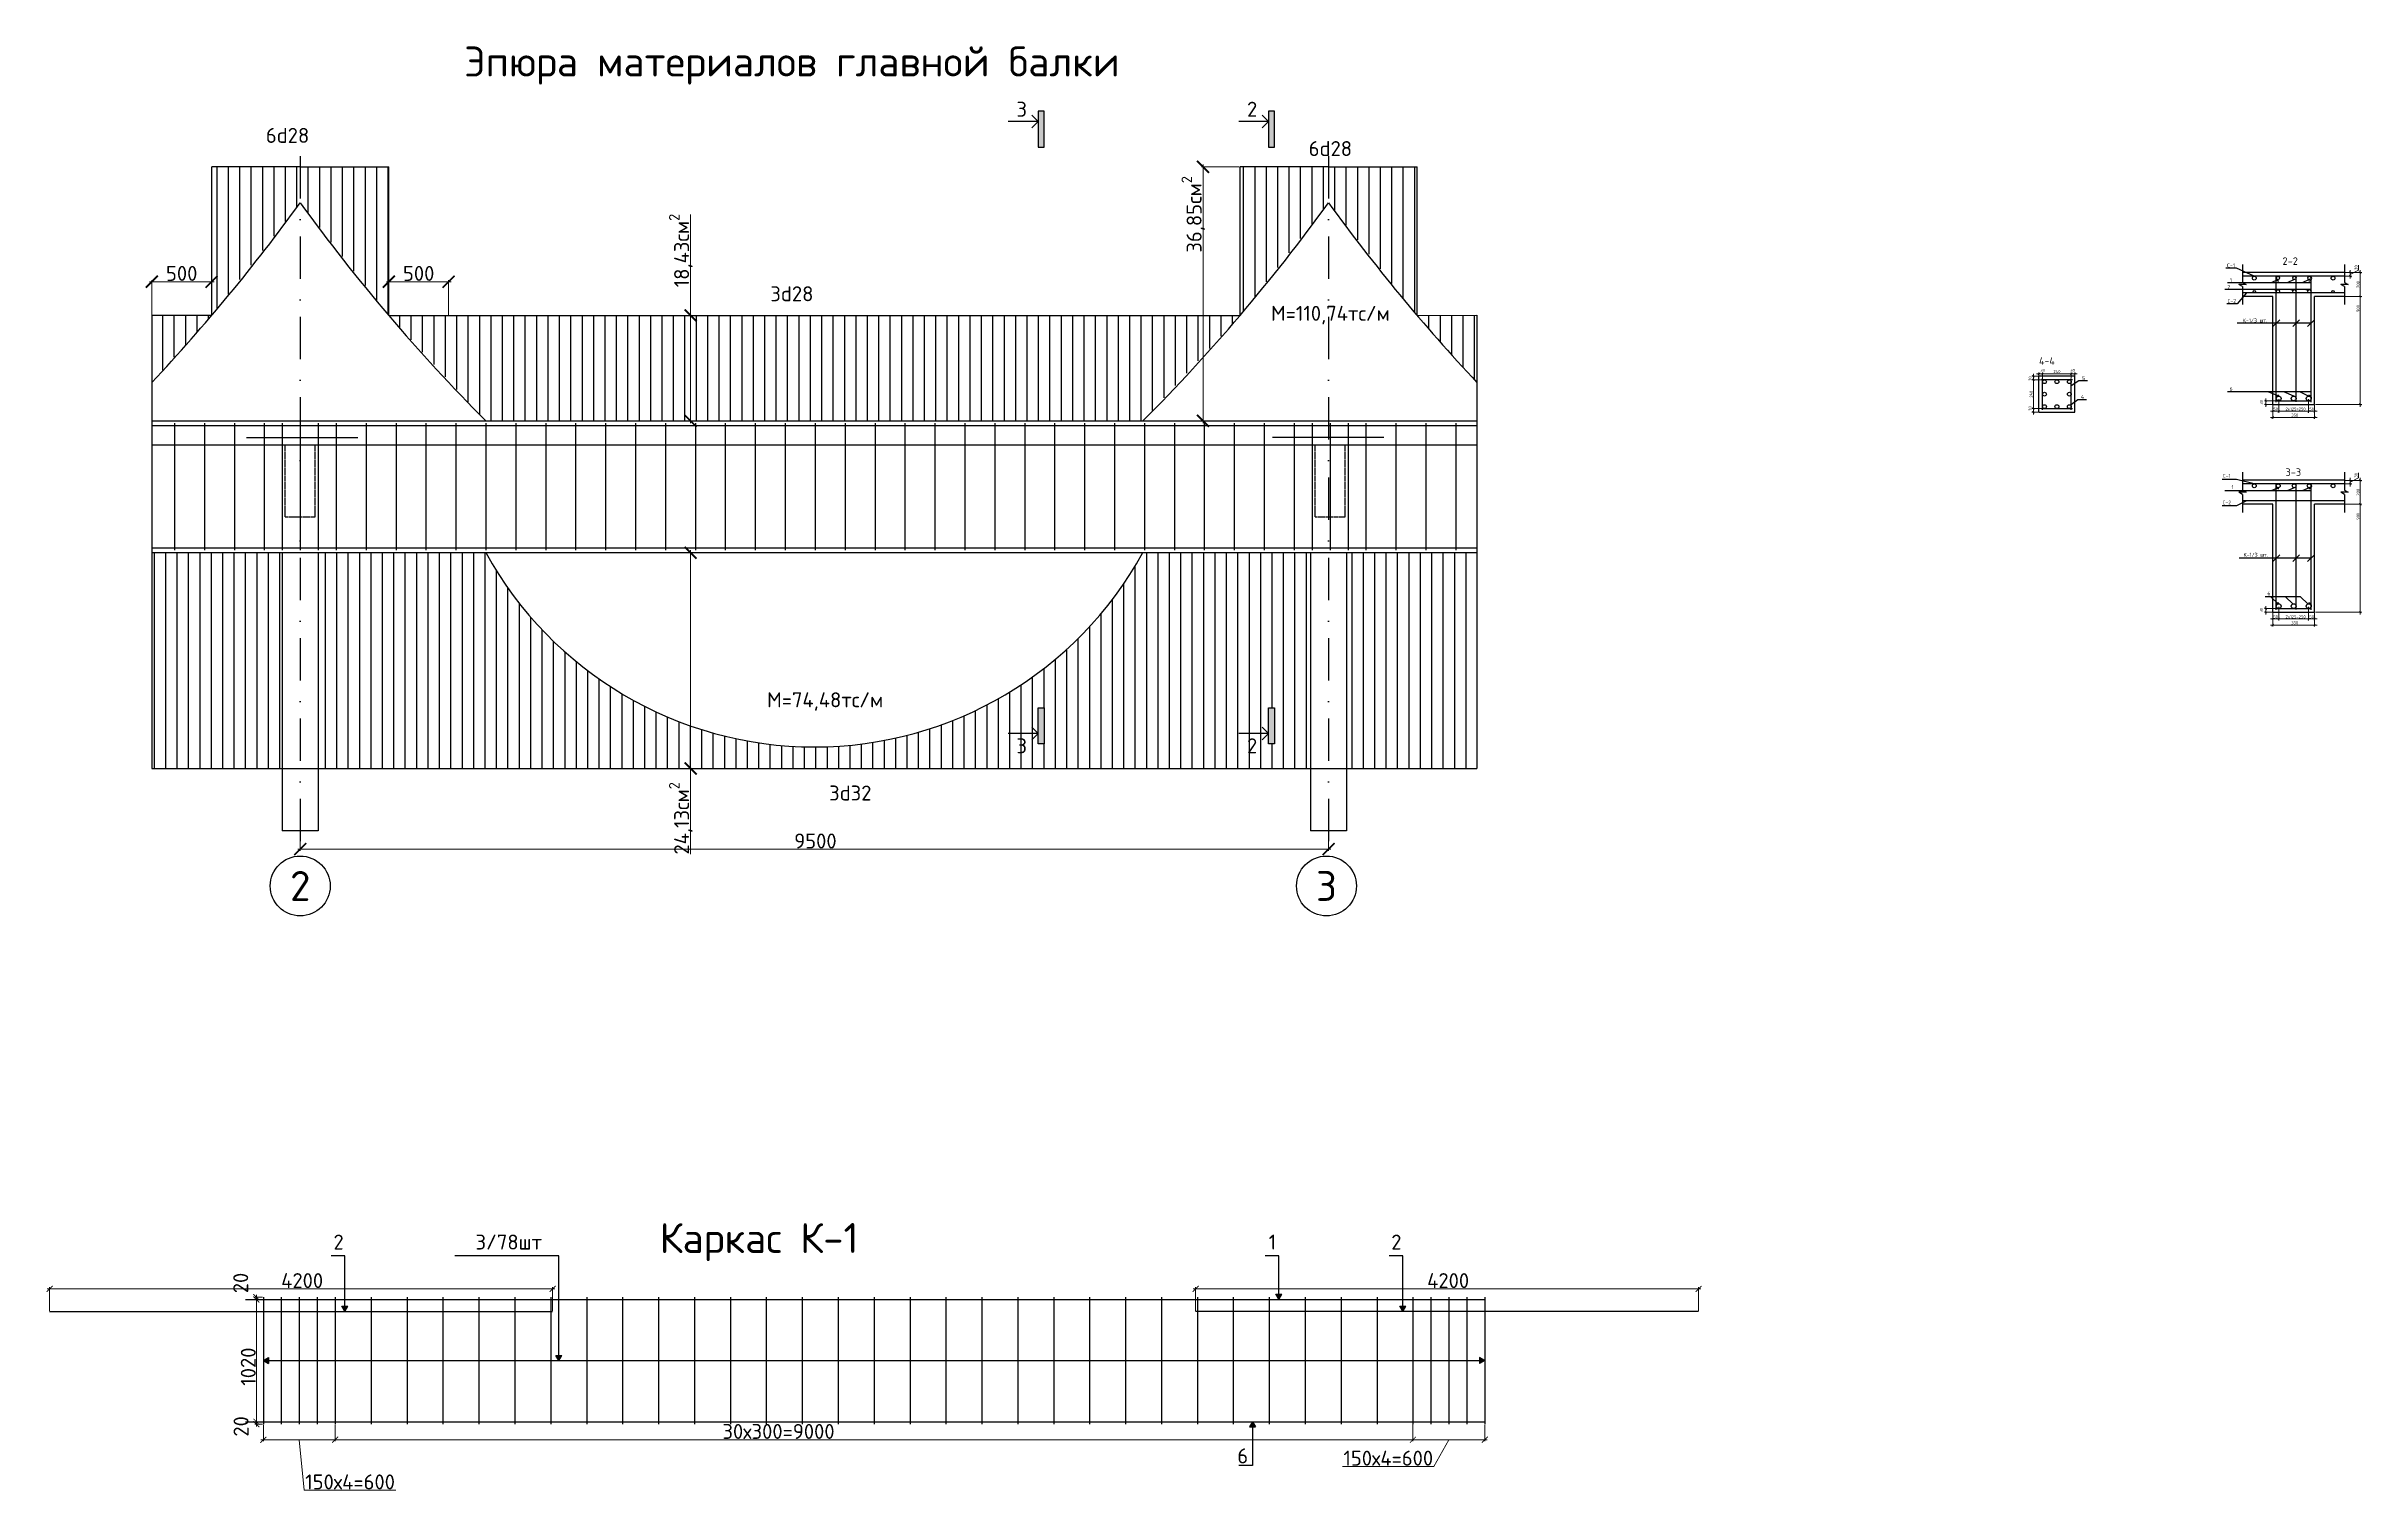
# Model space of a CAD drawing. Header units: inches. Extents: x -40792 to 154464, y -8824 to 63685.
# Drawn here: x 2425 to 21761, y 51622 to 63685 of the extents above; entities that cross this region are included whole.
import ezdxf

# ---------------------------------------------------------------- set-up
doc = ezdxf.new("R2010")
doc.units = ezdxf.units.IN
doc.header["$MEASUREMENT"] = 0
doc.linetypes.add('HIDDEN', pattern=[9.525, 6.35, -3.175])
doc.linetypes.add('Штрихпунктирная', pattern=[670.277762, 352.777767, -176.388884, 0, -141.111112])
doc.layers.add('КМ-Размеры', color=2, linetype='Continuous')
doc.styles.add('GOST-2.304_Type-B', font='GOST_Common.ttf')
doc.styles.add('ISOCPEUR', font='isocpeur.ttf')
doc.dimstyles.new('SPDS', dxfattribs={"dimscale": 100, "dimtxt": 2.5, "dimasz": 2, "dimexe": 1.25, "dimexo": 0.625, "dimtad": 1, "dimdec": 0, "dimrnd": 0.001, "dimtxsty": 'GOST-2.304_Type-B', "dimblk": 'ARCHTICK', "dimcen": 2.5, "dimdle": 2, "dimadec": 0, "dimazin": 2, "dimtfac": 0.75, "dimtdec": 0, "dimtmove": 1, "dimatfit": 3, "dimfxl": 1.25, "dimtolj": 1, "dimarcsym": 0})
pattern_1 = [(90, (743420.44, -7844298.94), (-95.25, 0), [])]
pattern_2 = [(90, (752897.43, -7840396.97), (-95.25, 0), [])]
pattern_3 = [(90, (753397.43, -7840955.71), (-95.25, 0), [])]

msp = doc.modelspace()

# ---------------------------------------------------------------- texts
at = {"transparency": 33554687, "attachment_point": 5}
for s, insert, char_height, width, style in [('\\A1;Эпюра материалов главной балки', (8651.8, 63524.7), 250, 8055.818, 'ISOCPEUR'), ('\\A1;6d28', (4439.9, 62941.9), 125, 500, 'ISOCPEUR'), ('\\A1;6d28', (13148.6, 62832), 125, 500, 'ISOCPEUR'), ('\\A1;С-1', (20669.8, 61857.6), 31.75, 8055.818, 'ISOCPEUR'), ('\\A1;2-2', (21163.9, 61892.7), 62.5, 8055.818, 'ISOCPEUR'), ('\\A1;3d28', (8651.8, 61619.9), 125, 500, 'ISOCPEUR'), ('\\A1;2', (20651.5, 61676.4), 31.75, 8055.818, 'ISOCPEUR'), ('\\A1;1', (20669.8, 61734), 31.75, 8055.818, 'ISOCPEUR'), ('\\A1;М=110,74тс/м', (13148.6, 61442.5), 125, 500, 'ISOCPEUR'), ('\\A1;С-2', (20676.7, 61560), 31.75, 8055.818, 'ISOCPEUR'), ('\\A1;К-1/3 шт.', (20870.7, 61398), 31.75, 8055.818, 'ISOCPEUR'), ('\\A1;4-4', (19132.2, 61058.8), 62.5, 8055.818, 'GOST-2.304_Type-B'), ('\\A1;5', (19437.1, 60915.6), 31.75, 8055.818, 'GOST-2.304_Type-B'), ('\\A1;4', (19429.3, 60759.1), 31.75, 8055.818, 'GOST-2.304_Type-B'), ('\\A1;6', (20669.8, 60825.8), 31.75, 8055.818, 'ISOCPEUR'), ('\\A1;3-3', (21190.1, 60131.3), 62.5, 8055.818, 'ISOCPEUR'), ('\\A1;С-1', (20634.7, 60100.1), 31.75, 8055.818, 'ISOCPEUR'), ('\\A1;1', (20682.6, 60005.8), 31.75, 8055.818, 'ISOCPEUR'), ('\\A1;С-2', (20634.7, 59878.2), 31.75, 8055.818, 'ISOCPEUR'), ('\\A1;К-1/3 шт.', (20876.6, 59442.2), 31.75, 8055.818, 'ISOCPEUR'), ('\\A1;6', (20986.5, 59119.5), 31.75, 8055.818, 'ISOCPEUR'), ('\\A1;М=74,48тс/м', (8929.3, 58216.7), 125, 500, 'ISOCPEUR'), ('\\A1;3d32', (9139.3, 57453.4), 125, 500, 'ISOCPEUR'), ('\\A1;2', (4545.9, 56677.5), 250, 500, 'ISOCPEUR'), ('\\A1;3', (13115.9, 56677.5), 250, 500, 'ISOCPEUR'), ('\\A1;2', (4866, 53705.6), 125, 8055.818, 'ISOCPEUR'), ('\\A1;3/78шт', (6287.5, 53705.6), 125, 8055.818, 'ISOCPEUR'), ('\\A1;Каркас К-1', (8377.8, 53705.6), 250, 8055.818, 'ISOCPEUR'), ('\\A1;1', (12664.6, 53705.6), 125, 8055.818, 'ISOCPEUR'), ('\\A1;2', (13699.7, 53705.6), 125, 8055.818, 'ISOCPEUR'), ('\\A1;6', (12416.9, 51921.3), 125, 8055.818, 'ISOCPEUR')]:
    msp.add_mtext(s, dxfattribs=dict(at, insert=insert, char_height=char_height, width=width, style=style))
at = {"transparency": 33554687, "char_height": 125, "attachment_point": 5, "style": 'ISOCPEUR'}
for s, insert in [('3', (10571.2, 63160.4)), ('2', (12495.3, 63160.4)), ('3', (10571.2, 57847.5)), ('2', (12495.3, 57847.5))]:
    msp.add_mtext(s, dxfattribs=dict(at, insert=insert))

# ---------------------------------------------------------------- blocks, each defined once
blk = doc.blocks.new('_ArchTick')
at = {"color": 0, "linetype": 'ByBlock', "const_width": 0.15}
blk.add_lwpolyline([(-0.5, -0.5), (0.5, 0.5)], dxfattribs=at)
blk = doc.blocks.new('*D10')
at = {"layer": 'Defpoints', "color": 0, "ltscale": 10, "transparency": 16777216}
for p in [(3306, 61721), (3306, 61439), (3806, 61439)]:
    blk.add_point(p, dxfattribs=at)
at = {"layer": 'КМ-Размеры', "color": 0, "linetype": 'ByBlock', "lineweight": 5, "ltscale": 10, "transparency": 16777216}
blk.add_line((3826, 61721), (3286, 61721), dxfattribs=at)
at = {"layer": 'КМ-Размеры', "color": 0, "lineweight": 0, "ltscale": 10, "transparency": 16777216}
for p, q in [((3306, 61445), (3306, 61734)), ((3806, 61445), (3806, 61734))]:
    blk.add_line(p, q, dxfattribs=at)
at = {"layer": 'КМ-Размеры', "color": 0, "lineweight": 5, "ltscale": 10, "transparency": 16777216, "xscale": 100, "yscale": 100, "zscale": 100, "rotation": 180}
blk.add_blockref('_ArchTick', (3306, 61721), dxfattribs=at)
at = {"layer": 'КМ-Размеры', "color": 0, "lineweight": 5, "ltscale": 10, "transparency": 16777216, "xscale": 100, "yscale": 100, "zscale": 100}
blk.add_blockref('_ArchTick', (3806, 61721), dxfattribs=at)
at = {"layer": 'КМ-Размеры', "color": 0, "lineweight": 15, "ltscale": 10, "transparency": 16777216, "insert": (3556, 61790), "char_height": 125, "attachment_point": 5, "style": 'ISOCPEUR'}
blk.add_mtext('\\A1;500', dxfattribs=at)
blk = doc.blocks.new('*D11')
at = {"layer": 'Defpoints', "color": 0, "ltscale": 10, "transparency": 16777216}
for p in [(5285, 61721), (5285, 61439), (5785, 61439)]:
    blk.add_point(p, dxfattribs=at)
at = {"layer": 'КМ-Размеры', "color": 0, "linetype": 'ByBlock', "lineweight": 5, "ltscale": 10, "transparency": 16777216}
blk.add_line((5805, 61721), (5265, 61721), dxfattribs=at)
at = {"layer": 'КМ-Размеры', "color": 0, "lineweight": 0, "ltscale": 10, "transparency": 16777216}
for p, q in [((5285, 61445), (5285, 61734)), ((5785, 61445), (5785, 61734))]:
    blk.add_line(p, q, dxfattribs=at)
at = {"layer": 'КМ-Размеры', "color": 0, "lineweight": 5, "ltscale": 10, "transparency": 16777216, "xscale": 100, "yscale": 100, "zscale": 100, "rotation": 180}
blk.add_blockref('_ArchTick', (5285, 61721), dxfattribs=at)
at = {"layer": 'КМ-Размеры', "color": 0, "lineweight": 5, "ltscale": 10, "transparency": 16777216, "xscale": 100, "yscale": 100, "zscale": 100}
blk.add_blockref('_ArchTick', (5785, 61721), dxfattribs=at)
at = {"layer": 'КМ-Размеры', "color": 0, "lineweight": 15, "ltscale": 10, "transparency": 16777216, "insert": (5535, 61790), "char_height": 125, "attachment_point": 5, "style": 'ISOCPEUR'}
blk.add_mtext('\\A1;500', dxfattribs=at)
blk = doc.blocks.new('*D12')
at = {"layer": 'Defpoints', "color": 0, "ltscale": 10, "transparency": 16777216}
for p in [(4546, 57138), (13133, 57138), (4546, 56985)]:
    blk.add_point(p, dxfattribs=at)
at = {"layer": 'КМ-Размеры', "color": 0, "lineweight": 0, "ltscale": 10, "transparency": 16777216}
for p, q in [((4546, 57132), (4546, 56972)), ((13133, 57132), (13133, 56972))]:
    blk.add_line(p, q, dxfattribs=at)
at = {"layer": 'КМ-Размеры', "color": 0, "linetype": 'ByBlock', "lineweight": 5, "ltscale": 10, "transparency": 16777216}
blk.add_line((13153, 56985), (4526, 56985), dxfattribs=at)
at = {"layer": 'КМ-Размеры', "color": 0, "lineweight": 5, "ltscale": 10, "transparency": 16777216, "xscale": 100, "yscale": 100, "zscale": 100, "rotation": 180}
blk.add_blockref('_ArchTick', (4546, 56985), dxfattribs=at)
at = {"layer": 'КМ-Размеры', "color": 0, "lineweight": 5, "ltscale": 10, "transparency": 16777216, "xscale": 100, "yscale": 100, "zscale": 100}
blk.add_blockref('_ArchTick', (13133, 56985), dxfattribs=at)
at = {"layer": 'КМ-Размеры', "color": 0, "lineweight": 15, "ltscale": 10, "transparency": 16777216, "insert": (8848, 57053), "char_height": 125, "attachment_point": 5, "style": 'ISOCPEUR'}
blk.add_mtext('\\A1;9500', dxfattribs=at)
blk = doc.blocks.new('*D13')
at = {"layer": 'Defpoints', "color": 0, "ltscale": 10, "transparency": 16777216}
for p in [(8088, 61439), (7806, 60559), (8088, 60559)]:
    blk.add_point(p, dxfattribs=at)
at = {"layer": 'КМ-Размеры', "color": 0, "linetype": 'ByBlock', "lineweight": 5, "ltscale": 10, "transparency": 16777216}
for p, q in [((7806, 62281), (7806, 61439)), ((7806, 61459), (7806, 60539))]:
    blk.add_line(p, q, dxfattribs=at)
at = {"layer": 'КМ-Размеры', "color": 0, "lineweight": 0, "ltscale": 10, "transparency": 16777216}
for p, q in [((8082, 61439), (7793, 61439)), ((8082, 60559), (7793, 60559))]:
    blk.add_line(p, q, dxfattribs=at)
at = {"layer": 'КМ-Размеры', "color": 0, "lineweight": 5, "ltscale": 10, "transparency": 16777216, "xscale": 100, "yscale": 100, "zscale": 100}
for p, rotation in [((7806, 61439), 90), ((7806, 60559), 270)]:
    blk.add_blockref('_ArchTick', p, dxfattribs=dict(at, rotation=rotation))
at = {"layer": 'КМ-Размеры', "color": 0, "lineweight": 15, "ltscale": 10, "transparency": 16777216, "insert": (7724, 61981), "char_height": 125, "attachment_point": 5, "rotation": 90, "style": 'ISOCPEUR'}
blk.add_mtext('\\A1;\\A1;18,43см{\\H0.7x;\\S2^ ;}', dxfattribs=at)
blk = doc.blocks.new('*D14')
at = {"layer": 'Defpoints', "color": 0, "ltscale": 10, "transparency": 16777216}
for p in [(12394, 62679), (12085, 60559), (12368, 60559)]:
    blk.add_point(p, dxfattribs=at)
at = {"layer": 'КМ-Размеры', "color": 0, "lineweight": 0, "ltscale": 10, "transparency": 16777216}
for p, q in [((12388, 62679), (12073, 62679)), ((12361, 60559), (12073, 60559))]:
    blk.add_line(p, q, dxfattribs=at)
at = {"layer": 'КМ-Размеры', "color": 0, "linetype": 'ByBlock', "lineweight": 5, "ltscale": 10, "transparency": 16777216}
blk.add_line((12085, 62699), (12085, 60539), dxfattribs=at)
at = {"layer": 'КМ-Размеры', "color": 0, "lineweight": 5, "ltscale": 10, "transparency": 16777216, "xscale": 100, "yscale": 100, "zscale": 100}
for p, rotation in [((12085, 62679), 90), ((12085, 60559), 270)]:
    blk.add_blockref('_ArchTick', p, dxfattribs=dict(at, rotation=rotation))
at = {"layer": 'КМ-Размеры', "color": 0, "lineweight": 15, "ltscale": 10, "transparency": 16777216, "insert": (12004, 62283), "char_height": 125, "attachment_point": 5, "rotation": 90, "style": 'ISOCPEUR'}
blk.add_mtext('\\A1;\\A1;36,85см{\\H0.7x;\\S2^ ;}', dxfattribs=at)
blk = doc.blocks.new('*D15')
at = {"layer": 'Defpoints', "color": 0, "ltscale": 10, "transparency": 16777216}
for p in [(8088, 59459), (7806, 57658), (8088, 57658)]:
    blk.add_point(p, dxfattribs=at)
at = {"layer": 'КМ-Размеры', "color": 0, "lineweight": 0, "ltscale": 10, "transparency": 16777216}
for p, q in [((8082, 59459), (7793, 59459)), ((8082, 57658), (7793, 57658))]:
    blk.add_line(p, q, dxfattribs=at)
at = {"layer": 'КМ-Размеры', "color": 0, "linetype": 'ByBlock', "lineweight": 5, "ltscale": 10, "transparency": 16777216}
for p, q in [((7806, 59479), (7806, 57638)), ((7806, 56942), (7806, 57658))]:
    blk.add_line(p, q, dxfattribs=at)
at = {"layer": 'КМ-Размеры', "color": 0, "lineweight": 5, "ltscale": 10, "transparency": 16777216, "xscale": 100, "yscale": 100, "zscale": 100}
for p, rotation in [((7806, 59459), 90), ((7806, 57658), 270)]:
    blk.add_blockref('_ArchTick', p, dxfattribs=dict(at, rotation=rotation))
at = {"layer": 'КМ-Размеры', "color": 0, "lineweight": 15, "ltscale": 10, "transparency": 16777216, "insert": (7724, 57242), "char_height": 125, "width": 648.87, "attachment_point": 5, "rotation": 90, "style": 'ISOCPEUR'}
blk.add_mtext('\\A1;\\A1;24,13см{\\H0.7x;\\S2^ ;}', dxfattribs=at)
blk = doc.blocks.new('*D38')
at = {"layer": 'Defpoints', "color": 0, "ltscale": 10, "transparency": 16777216}
for p in [(19019, 60632), (19066, 60632), (19112, 60662)]:
    blk.add_point(p, dxfattribs=at)
at = {"layer": 'КМ-Размеры', "color": 0, "lineweight": 0, "ltscale": 10, "transparency": 16777216}
for p, q in [((19105, 60662), (19007, 60662)), ((19059, 60632), (19007, 60632))]:
    blk.add_line(p, q, dxfattribs=at)
at = {"layer": 'КМ-Размеры', "color": 0, "linetype": 'ByBlock', "lineweight": 5, "ltscale": 10, "transparency": 16777216}
blk.add_line((19019, 60682), (19019, 60612), dxfattribs=at)
at = {"layer": 'КМ-Размеры', "color": 0, "lineweight": 5, "ltscale": 10, "transparency": 16777216, "xscale": 20, "yscale": 20, "zscale": 20}
for p, rotation in [((19019, 60662), 90), ((19019, 60632), 270)]:
    blk.add_blockref('_ArchTick', p, dxfattribs=dict(at, rotation=rotation))
at = {"layer": 'КМ-Размеры', "color": 0, "lineweight": 15, "ltscale": 10, "transparency": 16777216, "insert": (18991, 60662), "char_height": 25, "attachment_point": 5, "rotation": 90, "style": 'GOST-2.304_Type-B'}
blk.add_mtext('\\A1;30', dxfattribs=at)
blk = doc.blocks.new('*D39')
at = {"layer": 'Defpoints', "color": 0, "ltscale": 10, "transparency": 16777216}
for p in [(19091, 60902), (19019, 60662), (19112, 60662)]:
    blk.add_point(p, dxfattribs=at)
at = {"layer": 'КМ-Размеры', "color": 0, "linetype": 'ByBlock', "lineweight": 5, "ltscale": 10, "transparency": 16777216}
blk.add_line((19019, 60922), (19019, 60642), dxfattribs=at)
at = {"layer": 'КМ-Размеры', "color": 0, "lineweight": 0, "ltscale": 10, "transparency": 16777216}
for p, q in [((19084, 60902), (19007, 60902)), ((19105, 60662), (19007, 60662))]:
    blk.add_line(p, q, dxfattribs=at)
at = {"layer": 'КМ-Размеры', "color": 0, "lineweight": 5, "ltscale": 10, "transparency": 16777216, "xscale": 20, "yscale": 20, "zscale": 20}
for p, rotation in [((19019, 60902), 90), ((19019, 60662), 270)]:
    blk.add_blockref('_ArchTick', p, dxfattribs=dict(at, rotation=rotation))
at = {"layer": 'КМ-Размеры', "color": 0, "lineweight": 15, "ltscale": 10, "transparency": 16777216, "insert": (19001, 60782), "char_height": 25, "attachment_point": 5, "rotation": 90, "style": 'GOST-2.304_Type-B'}
blk.add_mtext('\\A1;240', dxfattribs=at)
blk = doc.blocks.new('*D40')
at = {"layer": 'Defpoints', "color": 0, "ltscale": 10, "transparency": 16777216}
for p in [(19116, 60932), (19019, 60902), (19091, 60902)]:
    blk.add_point(p, dxfattribs=at)
at = {"layer": 'КМ-Размеры', "color": 0, "lineweight": 0, "ltscale": 10, "transparency": 16777216}
for p, q in [((19109, 60932), (19007, 60932)), ((19084, 60902), (19007, 60902))]:
    blk.add_line(p, q, dxfattribs=at)
at = {"layer": 'КМ-Размеры', "color": 0, "linetype": 'ByBlock', "lineweight": 5, "ltscale": 10, "transparency": 16777216}
blk.add_line((19019, 60952), (19019, 60882), dxfattribs=at)
at = {"layer": 'КМ-Размеры', "color": 0, "lineweight": 5, "ltscale": 10, "transparency": 16777216, "xscale": 20, "yscale": 20, "zscale": 20}
for p, rotation in [((19019, 60932), 90), ((19019, 60902), 270)]:
    blk.add_blockref('_ArchTick', p, dxfattribs=dict(at, rotation=rotation))
at = {"layer": 'КМ-Размеры', "color": 0, "lineweight": 15, "ltscale": 10, "transparency": 16777216, "insert": (18991, 60912), "char_height": 25, "attachment_point": 5, "rotation": 90, "style": 'GOST-2.304_Type-B'}
blk.add_mtext('\\A1;30', dxfattribs=at)
blk = doc.blocks.new('*D41')
at = {"layer": 'Defpoints', "color": 0, "ltscale": 10, "transparency": 16777216}
for p in [(19066, 60952), (19066, 60932), (19096, 60902)]:
    blk.add_point(p, dxfattribs=at)
at = {"layer": 'КМ-Размеры', "color": 0, "linetype": 'ByBlock', "lineweight": 5, "ltscale": 10, "transparency": 16777216}
blk.add_line((19116, 60952), (19046, 60952), dxfattribs=at)
at = {"layer": 'КМ-Размеры', "color": 0, "lineweight": 0, "ltscale": 10, "transparency": 16777216}
for p, q in [((19066, 60938), (19066, 60964)), ((19096, 60908), (19096, 60964))]:
    blk.add_line(p, q, dxfattribs=at)
at = {"layer": 'КМ-Размеры', "color": 0, "lineweight": 5, "ltscale": 10, "transparency": 16777216, "xscale": 20, "yscale": 20, "zscale": 20, "rotation": 180}
blk.add_blockref('_ArchTick', (19066, 60952), dxfattribs=at)
at = {"layer": 'КМ-Размеры', "color": 0, "lineweight": 5, "ltscale": 10, "transparency": 16777216, "xscale": 20, "yscale": 20, "zscale": 20}
blk.add_blockref('_ArchTick', (19096, 60952), dxfattribs=at)
at = {"layer": 'КМ-Размеры', "color": 0, "lineweight": 15, "ltscale": 10, "transparency": 16777216, "insert": (19096, 60981), "char_height": 25, "attachment_point": 5, "style": 'GOST-2.304_Type-B'}
blk.add_mtext('\\A1;30', dxfattribs=at)
blk = doc.blocks.new('*D42')
at = {"layer": 'Defpoints', "color": 0, "ltscale": 10, "transparency": 16777216}
for p in [(19096, 60952), (19096, 60912), (19336, 60912)]:
    blk.add_point(p, dxfattribs=at)
at = {"layer": 'КМ-Размеры', "color": 0, "linetype": 'ByBlock', "lineweight": 5, "ltscale": 10, "transparency": 16777216}
blk.add_line((19356, 60952), (19076, 60952), dxfattribs=at)
at = {"layer": 'КМ-Размеры', "color": 0, "lineweight": 0, "ltscale": 10, "transparency": 16777216}
for p, q in [((19096, 60918), (19096, 60964)), ((19336, 60918), (19336, 60964))]:
    blk.add_line(p, q, dxfattribs=at)
at = {"layer": 'КМ-Размеры', "color": 0, "lineweight": 5, "ltscale": 10, "transparency": 16777216, "xscale": 20, "yscale": 20, "zscale": 20, "rotation": 180}
blk.add_blockref('_ArchTick', (19096, 60952), dxfattribs=at)
at = {"layer": 'КМ-Размеры', "color": 0, "lineweight": 5, "ltscale": 10, "transparency": 16777216, "xscale": 20, "yscale": 20, "zscale": 20}
blk.add_blockref('_ArchTick', (19336, 60952), dxfattribs=at)
at = {"layer": 'КМ-Размеры', "color": 0, "lineweight": 15, "ltscale": 10, "transparency": 16777216, "insert": (19216, 60971), "char_height": 25, "attachment_point": 5, "style": 'GOST-2.304_Type-B'}
blk.add_mtext('\\A1;240', dxfattribs=at)
blk = doc.blocks.new('*D43')
at = {"layer": 'Defpoints', "color": 0, "ltscale": 10, "transparency": 16777216}
for p in [(19336, 60952), (19336, 60912), (19366, 60882)]:
    blk.add_point(p, dxfattribs=at)
at = {"layer": 'КМ-Размеры', "color": 0, "linetype": 'ByBlock', "lineweight": 5, "ltscale": 10, "transparency": 16777216}
blk.add_line((19386, 60952), (19316, 60952), dxfattribs=at)
at = {"layer": 'КМ-Размеры', "color": 0, "lineweight": 0, "ltscale": 10, "transparency": 16777216}
for p, q in [((19336, 60918), (19336, 60964)), ((19366, 60888), (19366, 60964))]:
    blk.add_line(p, q, dxfattribs=at)
at = {"layer": 'КМ-Размеры', "color": 0, "lineweight": 5, "ltscale": 10, "transparency": 16777216, "xscale": 20, "yscale": 20, "zscale": 20, "rotation": 180}
blk.add_blockref('_ArchTick', (19336, 60952), dxfattribs=at)
at = {"layer": 'КМ-Размеры', "color": 0, "lineweight": 5, "ltscale": 10, "transparency": 16777216, "xscale": 20, "yscale": 20, "zscale": 20}
blk.add_blockref('_ArchTick', (19366, 60952), dxfattribs=at)
at = {"layer": 'КМ-Размеры', "color": 0, "lineweight": 15, "ltscale": 10, "transparency": 16777216, "insert": (19346, 60981), "char_height": 25, "attachment_point": 5, "style": 'GOST-2.304_Type-B'}
blk.add_mtext('\\A1;30', dxfattribs=at)
blk = doc.blocks.new('*D44')
at = {"layer": 'Defpoints', "color": 0, "ltscale": 10, "transparency": 16777216}
for p in [(21618, 61797), (21618, 61767), (21666, 61767)]:
    blk.add_point(p, dxfattribs=at)
at = {"layer": 'КМ-Размеры', "color": 0, "lineweight": 0, "ltscale": 10, "transparency": 16777216}
for p, q in [((21624, 61797), (21679, 61797)), ((21624, 61767), (21679, 61767))]:
    blk.add_line(p, q, dxfattribs=at)
at = {"layer": 'КМ-Размеры', "color": 0, "linetype": 'ByBlock', "lineweight": 5, "ltscale": 10, "transparency": 16777216}
for p, q in [((21666, 61817), (21666, 61747)), ((21666, 61782), (21733, 61817)), ((21733, 61817), (21733, 61860))]:
    blk.add_line(p, q, dxfattribs=at)
at = {"layer": 'КМ-Размеры', "color": 0, "lineweight": 5, "ltscale": 10, "transparency": 16777216, "xscale": 20, "yscale": 20, "zscale": 20}
for p, rotation in [((21666, 61797), 90), ((21666, 61767), 270)]:
    blk.add_blockref('_ArchTick', p, dxfattribs=dict(at, rotation=rotation))
at = {"layer": 'КМ-Размеры', "color": 0, "lineweight": 15, "ltscale": 10, "transparency": 16777216, "insert": (21714, 61839), "char_height": 25, "attachment_point": 5, "rotation": 90, "style": 'ISOCPEUR'}
blk.add_mtext('\\A1;30', dxfattribs=at)
blk = doc.blocks.new('*D45')
at = {"layer": 'Defpoints', "color": 0, "ltscale": 10, "transparency": 16777216}
for p in [(21618, 61797), (21618, 61597), (21748, 61597)]:
    blk.add_point(p, dxfattribs=at)
at = {"layer": 'КМ-Размеры', "color": 0, "lineweight": 0, "ltscale": 10, "transparency": 16777216}
for p, q in [((21624, 61797), (21761, 61797)), ((21624, 61597), (21761, 61597))]:
    blk.add_line(p, q, dxfattribs=at)
at = {"layer": 'КМ-Размеры', "color": 0, "linetype": 'ByBlock', "lineweight": 5, "ltscale": 10, "transparency": 16777216}
blk.add_line((21748, 61817), (21748, 61577), dxfattribs=at)
at = {"layer": 'КМ-Размеры', "color": 0, "lineweight": 5, "ltscale": 10, "transparency": 16777216, "xscale": 20, "yscale": 20, "zscale": 20}
for p, rotation in [((21748, 61797), 90), ((21748, 61597), 270)]:
    blk.add_blockref('_ArchTick', p, dxfattribs=dict(at, rotation=rotation))
at = {"layer": 'КМ-Размеры', "color": 0, "lineweight": 15, "ltscale": 10, "transparency": 16777216, "insert": (21730, 61697), "char_height": 25, "attachment_point": 5, "rotation": 90, "style": 'ISOCPEUR'}
blk.add_mtext('\\A1;200', dxfattribs=at)
blk = doc.blocks.new('*D46')
at = {"layer": 'Defpoints', "color": 0, "ltscale": 10, "transparency": 16777216}
for p in [(21618, 61597), (21368, 60697), (21748, 60697)]:
    blk.add_point(p, dxfattribs=at)
at = {"layer": 'КМ-Размеры', "color": 0, "lineweight": 0, "ltscale": 10, "transparency": 16777216}
for p, q in [((21624, 61597), (21761, 61597)), ((21374, 60697), (21761, 60697))]:
    blk.add_line(p, q, dxfattribs=at)
at = {"layer": 'КМ-Размеры', "color": 0, "linetype": 'ByBlock', "lineweight": 5, "ltscale": 10, "transparency": 16777216}
blk.add_line((21748, 61617), (21748, 60677), dxfattribs=at)
at = {"layer": 'КМ-Размеры', "color": 0, "lineweight": 5, "ltscale": 10, "transparency": 16777216, "xscale": 20, "yscale": 20, "zscale": 20}
for p, rotation in [((21748, 61597), 90), ((21748, 60697), 270)]:
    blk.add_blockref('_ArchTick', p, dxfattribs=dict(at, rotation=rotation))
at = {"layer": 'КМ-Размеры', "color": 0, "lineweight": 15, "ltscale": 10, "transparency": 16777216, "insert": (21730, 61497), "char_height": 25, "attachment_point": 5, "rotation": 90, "style": 'ISOCPEUR'}
blk.add_mtext('\\A1;900', dxfattribs=at)
blk = doc.blocks.new('*D47')
at = {"layer": 'Defpoints', "color": 0, "ltscale": 10, "transparency": 16777216}
for p in [(21068, 60747), (21318, 60747), (21068, 60639)]:
    blk.add_point(p, dxfattribs=at)
at = {"layer": 'КМ-Размеры', "color": 0, "lineweight": 0, "ltscale": 10, "transparency": 16777216}
for p, q in [((21068, 60741), (21068, 60627)), ((21318, 60741), (21318, 60627))]:
    blk.add_line(p, q, dxfattribs=at)
at = {"layer": 'КМ-Размеры', "color": 0, "linetype": 'ByBlock', "lineweight": 5, "ltscale": 10, "transparency": 16777216}
blk.add_line((21338, 60639), (21048, 60639), dxfattribs=at)
at = {"layer": 'КМ-Размеры', "color": 0, "lineweight": 5, "ltscale": 10, "transparency": 16777216, "xscale": 20, "yscale": 20, "zscale": 20, "rotation": 180}
blk.add_blockref('_ArchTick', (21068, 60639), dxfattribs=at)
at = {"layer": 'КМ-Размеры', "color": 0, "lineweight": 5, "ltscale": 10, "transparency": 16777216, "xscale": 20, "yscale": 20, "zscale": 20}
blk.add_blockref('_ArchTick', (21318, 60639), dxfattribs=at)
at = {"layer": 'КМ-Размеры', "color": 0, "lineweight": 15, "ltscale": 10, "transparency": 16777216, "insert": (21209, 60658), "char_height": 25, "attachment_point": 5, "style": 'ISOCPEUR'}
blk.add_mtext('\\A1;2x125=250', dxfattribs=at)
blk = doc.blocks.new('*D48')
at = {"layer": 'Defpoints', "color": 0, "ltscale": 10, "transparency": 16777216}
for p in [(21318, 60747), (21318, 60639), (21368, 60697)]:
    blk.add_point(p, dxfattribs=at)
at = {"layer": 'КМ-Размеры', "color": 0, "lineweight": 0, "ltscale": 10, "transparency": 16777216}
for p, q in [((21318, 60741), (21318, 60627)), ((21368, 60691), (21368, 60627))]:
    blk.add_line(p, q, dxfattribs=at)
at = {"layer": 'КМ-Размеры', "color": 0, "linetype": 'ByBlock', "lineweight": 5, "ltscale": 10, "transparency": 16777216}
blk.add_line((21388, 60639), (21298, 60639), dxfattribs=at)
at = {"layer": 'КМ-Размеры', "color": 0, "lineweight": 5, "ltscale": 10, "transparency": 16777216, "xscale": 20, "yscale": 20, "zscale": 20, "rotation": 180}
blk.add_blockref('_ArchTick', (21318, 60639), dxfattribs=at)
at = {"layer": 'КМ-Размеры', "color": 0, "lineweight": 5, "ltscale": 10, "transparency": 16777216, "xscale": 20, "yscale": 20, "zscale": 20}
blk.add_blockref('_ArchTick', (21368, 60639), dxfattribs=at)
at = {"layer": 'КМ-Размеры', "color": 0, "lineweight": 15, "ltscale": 10, "transparency": 16777216, "insert": (21343, 60658), "char_height": 25, "attachment_point": 5, "style": 'ISOCPEUR'}
blk.add_mtext('\\A1;50', dxfattribs=at)
blk = doc.blocks.new('*D49')
at = {"layer": 'Defpoints', "color": 0, "ltscale": 10, "transparency": 16777216}
for p in [(21018, 60747), (21018, 60639), (21068, 60697)]:
    blk.add_point(p, dxfattribs=at)
at = {"layer": 'КМ-Размеры', "color": 0, "lineweight": 0, "ltscale": 10, "transparency": 16777216}
for p, q in [((21018, 60741), (21018, 60627)), ((21068, 60691), (21068, 60627))]:
    blk.add_line(p, q, dxfattribs=at)
at = {"layer": 'КМ-Размеры', "color": 0, "linetype": 'ByBlock', "lineweight": 5, "ltscale": 10, "transparency": 16777216}
blk.add_line((21088, 60639), (20998, 60639), dxfattribs=at)
at = {"layer": 'КМ-Размеры', "color": 0, "lineweight": 5, "ltscale": 10, "transparency": 16777216, "xscale": 20, "yscale": 20, "zscale": 20, "rotation": 180}
blk.add_blockref('_ArchTick', (21018, 60639), dxfattribs=at)
at = {"layer": 'КМ-Размеры', "color": 0, "lineweight": 5, "ltscale": 10, "transparency": 16777216, "xscale": 20, "yscale": 20, "zscale": 20}
blk.add_blockref('_ArchTick', (21068, 60639), dxfattribs=at)
at = {"layer": 'КМ-Размеры', "color": 0, "lineweight": 15, "ltscale": 10, "transparency": 16777216, "insert": (21042, 60658), "char_height": 25, "attachment_point": 5, "style": 'ISOCPEUR'}
blk.add_mtext('\\A1;50', dxfattribs=at)
blk = doc.blocks.new('*D50')
at = {"layer": 'Defpoints', "color": 0, "ltscale": 10, "transparency": 16777216}
for p in [(21018, 60696), (21018, 60588), (21368, 60697)]:
    blk.add_point(p, dxfattribs=at)
at = {"layer": 'КМ-Размеры', "color": 0, "linetype": 'ByBlock', "lineweight": 5, "ltscale": 10, "transparency": 16777216}
blk.add_line((21388, 60588), (20998, 60588), dxfattribs=at)
at = {"layer": 'КМ-Размеры', "color": 0, "lineweight": 0, "ltscale": 10, "transparency": 16777216}
for p, q in [((21018, 60690), (21018, 60576)), ((21368, 60691), (21368, 60576))]:
    blk.add_line(p, q, dxfattribs=at)
at = {"layer": 'КМ-Размеры', "color": 0, "lineweight": 5, "ltscale": 10, "transparency": 16777216, "xscale": 20, "yscale": 20, "zscale": 20, "rotation": 180}
blk.add_blockref('_ArchTick', (21018, 60588), dxfattribs=at)
at = {"layer": 'КМ-Размеры', "color": 0, "lineweight": 5, "ltscale": 10, "transparency": 16777216, "xscale": 20, "yscale": 20, "zscale": 20}
blk.add_blockref('_ArchTick', (21368, 60588), dxfattribs=at)
at = {"layer": 'КМ-Размеры', "color": 0, "lineweight": 15, "ltscale": 10, "transparency": 16777216, "insert": (21202, 60607), "char_height": 25, "attachment_point": 5, "style": 'ISOCPEUR'}
blk.add_mtext('\\A1;350', dxfattribs=at)
blk = doc.blocks.new('*D51')
at = {"layer": 'Defpoints', "color": 0, "ltscale": 10, "transparency": 16777216}
for p in [(20960, 60727), (21058, 60727), (21018, 60697)]:
    blk.add_point(p, dxfattribs=at)
at = {"layer": 'КМ-Размеры', "color": 0, "lineweight": 0, "ltscale": 10, "transparency": 16777216}
for p, q in [((21052, 60727), (20948, 60727)), ((21012, 60697), (20948, 60697))]:
    blk.add_line(p, q, dxfattribs=at)
at = {"layer": 'КМ-Размеры', "color": 0, "linetype": 'ByBlock', "lineweight": 5, "ltscale": 10, "transparency": 16777216}
blk.add_line((20960, 60677), (20960, 60747), dxfattribs=at)
at = {"layer": 'КМ-Размеры', "color": 0, "lineweight": 5, "ltscale": 10, "transparency": 16777216, "xscale": 20, "yscale": 20, "zscale": 20}
for p, rotation in [((20960, 60727), 90), ((20960, 60697), 270)]:
    blk.add_blockref('_ArchTick', p, dxfattribs=dict(at, rotation=rotation))
at = {"layer": 'КМ-Размеры', "color": 0, "lineweight": 15, "ltscale": 10, "transparency": 16777216, "insert": (20923, 60714), "char_height": 25, "attachment_point": 5, "rotation": 90, "style": 'ISOCPEUR'}
blk.add_mtext('\\A1;30', dxfattribs=at)
blk = doc.blocks.new('*D52')
at = {"layer": 'Defpoints', "color": 0, "ltscale": 10, "transparency": 16777216}
for p in [(21618, 60063), (21618, 60033), (21666, 60033)]:
    blk.add_point(p, dxfattribs=at)
at = {"layer": 'КМ-Размеры', "color": 0, "lineweight": 0, "ltscale": 10, "transparency": 16777216}
for p, q in [((21624, 60063), (21679, 60063)), ((21624, 60033), (21679, 60033))]:
    blk.add_line(p, q, dxfattribs=at)
at = {"layer": 'КМ-Размеры', "color": 0, "linetype": 'ByBlock', "lineweight": 5, "ltscale": 10, "transparency": 16777216}
for p, q in [((21666, 60048), (21733, 60084)), ((21666, 60083), (21666, 60013)), ((21733, 60084), (21733, 60126))]:
    blk.add_line(p, q, dxfattribs=at)
at = {"layer": 'КМ-Размеры', "color": 0, "lineweight": 5, "ltscale": 10, "transparency": 16777216, "xscale": 20, "yscale": 20, "zscale": 20}
for p, rotation in [((21666, 60063), 90), ((21666, 60033), 270)]:
    blk.add_blockref('_ArchTick', p, dxfattribs=dict(at, rotation=rotation))
at = {"layer": 'КМ-Размеры', "color": 0, "lineweight": 15, "ltscale": 10, "transparency": 16777216, "insert": (21714, 60105), "char_height": 25, "attachment_point": 5, "rotation": 90, "style": 'ISOCPEUR'}
blk.add_mtext('\\A1;30', dxfattribs=at)
blk = doc.blocks.new('*D53')
at = {"layer": 'Defpoints', "color": 0, "ltscale": 10, "transparency": 16777216}
for p in [(21618, 60063), (21618, 59863), (21748, 59863)]:
    blk.add_point(p, dxfattribs=at)
at = {"layer": 'КМ-Размеры', "color": 0, "lineweight": 0, "ltscale": 10, "transparency": 16777216}
for p, q in [((21624, 60063), (21761, 60063)), ((21624, 59863), (21761, 59863))]:
    blk.add_line(p, q, dxfattribs=at)
at = {"layer": 'КМ-Размеры', "color": 0, "linetype": 'ByBlock', "lineweight": 5, "ltscale": 10, "transparency": 16777216}
blk.add_line((21748, 60083), (21748, 59843), dxfattribs=at)
at = {"layer": 'КМ-Размеры', "color": 0, "lineweight": 5, "ltscale": 10, "transparency": 16777216, "xscale": 20, "yscale": 20, "zscale": 20}
for p, rotation in [((21748, 60063), 90), ((21748, 59863), 270)]:
    blk.add_blockref('_ArchTick', p, dxfattribs=dict(at, rotation=rotation))
at = {"layer": 'КМ-Размеры', "color": 0, "lineweight": 15, "ltscale": 10, "transparency": 16777216, "insert": (21730, 59963), "char_height": 25, "attachment_point": 5, "rotation": 90, "style": 'ISOCPEUR'}
blk.add_mtext('\\A1;200', dxfattribs=at)
blk = doc.blocks.new('*D54')
at = {"layer": 'Defpoints', "color": 0, "ltscale": 10, "transparency": 16777216}
for p in [(21618, 59863), (21368, 58963), (21748, 58963)]:
    blk.add_point(p, dxfattribs=at)
at = {"layer": 'КМ-Размеры', "color": 0, "lineweight": 0, "ltscale": 10, "transparency": 16777216}
for p, q in [((21624, 59863), (21761, 59863)), ((21374, 58963), (21761, 58963))]:
    blk.add_line(p, q, dxfattribs=at)
at = {"layer": 'КМ-Размеры', "color": 0, "linetype": 'ByBlock', "lineweight": 5, "ltscale": 10, "transparency": 16777216}
blk.add_line((21748, 59883), (21748, 58943), dxfattribs=at)
at = {"layer": 'КМ-Размеры', "color": 0, "lineweight": 5, "ltscale": 10, "transparency": 16777216, "xscale": 20, "yscale": 20, "zscale": 20}
for p, rotation in [((21748, 59863), 90), ((21748, 58963), 270)]:
    blk.add_blockref('_ArchTick', p, dxfattribs=dict(at, rotation=rotation))
at = {"layer": 'КМ-Размеры', "color": 0, "lineweight": 15, "ltscale": 10, "transparency": 16777216, "insert": (21730, 59763), "char_height": 25, "attachment_point": 5, "rotation": 90, "style": 'ISOCPEUR'}
blk.add_mtext('\\A1;900', dxfattribs=at)
blk = doc.blocks.new('*D55')
at = {"layer": 'Defpoints', "color": 0, "ltscale": 10, "transparency": 16777216}
for p in [(21068, 59013), (21318, 59013), (21068, 58906)]:
    blk.add_point(p, dxfattribs=at)
at = {"layer": 'КМ-Размеры', "color": 0, "lineweight": 0, "ltscale": 10, "transparency": 16777216}
for p, q in [((21068, 59007), (21068, 58893)), ((21318, 59007), (21318, 58893))]:
    blk.add_line(p, q, dxfattribs=at)
at = {"layer": 'КМ-Размеры', "color": 0, "linetype": 'ByBlock', "lineweight": 5, "ltscale": 10, "transparency": 16777216}
blk.add_line((21338, 58906), (21048, 58906), dxfattribs=at)
at = {"layer": 'КМ-Размеры', "color": 0, "lineweight": 5, "ltscale": 10, "transparency": 16777216, "xscale": 20, "yscale": 20, "zscale": 20, "rotation": 180}
blk.add_blockref('_ArchTick', (21068, 58906), dxfattribs=at)
at = {"layer": 'КМ-Размеры', "color": 0, "lineweight": 5, "ltscale": 10, "transparency": 16777216, "xscale": 20, "yscale": 20, "zscale": 20}
blk.add_blockref('_ArchTick', (21318, 58906), dxfattribs=at)
at = {"layer": 'КМ-Размеры', "color": 0, "lineweight": 15, "ltscale": 10, "transparency": 16777216, "insert": (21209, 58924), "char_height": 25, "attachment_point": 5, "style": 'ISOCPEUR'}
blk.add_mtext('\\A1;2x125=250', dxfattribs=at)
blk = doc.blocks.new('*D56')
at = {"layer": 'Defpoints', "color": 0, "ltscale": 10, "transparency": 16777216}
for p in [(21318, 59013), (21318, 58906), (21368, 58963)]:
    blk.add_point(p, dxfattribs=at)
at = {"layer": 'КМ-Размеры', "color": 0, "lineweight": 0, "ltscale": 10, "transparency": 16777216}
for p, q in [((21318, 59007), (21318, 58893)), ((21368, 58957), (21368, 58893))]:
    blk.add_line(p, q, dxfattribs=at)
at = {"layer": 'КМ-Размеры', "color": 0, "linetype": 'ByBlock', "lineweight": 5, "ltscale": 10, "transparency": 16777216}
blk.add_line((21388, 58906), (21298, 58906), dxfattribs=at)
at = {"layer": 'КМ-Размеры', "color": 0, "lineweight": 5, "ltscale": 10, "transparency": 16777216, "xscale": 20, "yscale": 20, "zscale": 20, "rotation": 180}
blk.add_blockref('_ArchTick', (21318, 58906), dxfattribs=at)
at = {"layer": 'КМ-Размеры', "color": 0, "lineweight": 5, "ltscale": 10, "transparency": 16777216, "xscale": 20, "yscale": 20, "zscale": 20}
blk.add_blockref('_ArchTick', (21368, 58906), dxfattribs=at)
at = {"layer": 'КМ-Размеры', "color": 0, "lineweight": 15, "ltscale": 10, "transparency": 16777216, "insert": (21343, 58924), "char_height": 25, "attachment_point": 5, "style": 'ISOCPEUR'}
blk.add_mtext('\\A1;50', dxfattribs=at)
blk = doc.blocks.new('*D57')
at = {"layer": 'Defpoints', "color": 0, "ltscale": 10, "transparency": 16777216}
for p in [(21018, 59013), (21018, 58906), (21068, 58963)]:
    blk.add_point(p, dxfattribs=at)
at = {"layer": 'КМ-Размеры', "color": 0, "lineweight": 0, "ltscale": 10, "transparency": 16777216}
for p, q in [((21018, 59007), (21018, 58893)), ((21068, 58957), (21068, 58893))]:
    blk.add_line(p, q, dxfattribs=at)
at = {"layer": 'КМ-Размеры', "color": 0, "linetype": 'ByBlock', "lineweight": 5, "ltscale": 10, "transparency": 16777216}
blk.add_line((21088, 58906), (20998, 58906), dxfattribs=at)
at = {"layer": 'КМ-Размеры', "color": 0, "lineweight": 5, "ltscale": 10, "transparency": 16777216, "xscale": 20, "yscale": 20, "zscale": 20, "rotation": 180}
blk.add_blockref('_ArchTick', (21018, 58906), dxfattribs=at)
at = {"layer": 'КМ-Размеры', "color": 0, "lineweight": 5, "ltscale": 10, "transparency": 16777216, "xscale": 20, "yscale": 20, "zscale": 20}
blk.add_blockref('_ArchTick', (21068, 58906), dxfattribs=at)
at = {"layer": 'КМ-Размеры', "color": 0, "lineweight": 15, "ltscale": 10, "transparency": 16777216, "insert": (21042, 58924), "char_height": 25, "attachment_point": 5, "style": 'ISOCPEUR'}
blk.add_mtext('\\A1;50', dxfattribs=at)
blk = doc.blocks.new('*D58')
at = {"layer": 'Defpoints', "color": 0, "ltscale": 10, "transparency": 16777216}
for p in [(21018, 58962), (21018, 58855), (21368, 58963)]:
    blk.add_point(p, dxfattribs=at)
at = {"layer": 'КМ-Размеры', "color": 0, "linetype": 'ByBlock', "lineweight": 5, "ltscale": 10, "transparency": 16777216}
blk.add_line((21388, 58855), (20998, 58855), dxfattribs=at)
at = {"layer": 'КМ-Размеры', "color": 0, "lineweight": 0, "ltscale": 10, "transparency": 16777216}
for p, q in [((21018, 58956), (21018, 58842)), ((21368, 58957), (21368, 58842))]:
    blk.add_line(p, q, dxfattribs=at)
at = {"layer": 'КМ-Размеры', "color": 0, "lineweight": 5, "ltscale": 10, "transparency": 16777216, "xscale": 20, "yscale": 20, "zscale": 20, "rotation": 180}
blk.add_blockref('_ArchTick', (21018, 58855), dxfattribs=at)
at = {"layer": 'КМ-Размеры', "color": 0, "lineweight": 5, "ltscale": 10, "transparency": 16777216, "xscale": 20, "yscale": 20, "zscale": 20}
blk.add_blockref('_ArchTick', (21368, 58855), dxfattribs=at)
at = {"layer": 'КМ-Размеры', "color": 0, "lineweight": 15, "ltscale": 10, "transparency": 16777216, "insert": (21202, 58874), "char_height": 25, "attachment_point": 5, "style": 'ISOCPEUR'}
blk.add_mtext('\\A1;350', dxfattribs=at)
blk = doc.blocks.new('*D59')
at = {"layer": 'Defpoints', "color": 0, "ltscale": 10, "transparency": 16777216}
for p in [(20960, 58993), (21058, 58993), (21018, 58963)]:
    blk.add_point(p, dxfattribs=at)
at = {"layer": 'КМ-Размеры', "color": 0, "lineweight": 0, "ltscale": 10, "transparency": 16777216}
for p, q in [((21052, 58993), (20948, 58993)), ((21012, 58963), (20948, 58963))]:
    blk.add_line(p, q, dxfattribs=at)
at = {"layer": 'КМ-Размеры', "color": 0, "linetype": 'ByBlock', "lineweight": 5, "ltscale": 10, "transparency": 16777216}
blk.add_line((20960, 58943), (20960, 59013), dxfattribs=at)
at = {"layer": 'КМ-Размеры', "color": 0, "lineweight": 5, "ltscale": 10, "transparency": 16777216, "xscale": 20, "yscale": 20, "zscale": 20}
for p, rotation in [((20960, 58993), 90), ((20960, 58963), 270)]:
    blk.add_blockref('_ArchTick', p, dxfattribs=dict(at, rotation=rotation))
at = {"layer": 'КМ-Размеры', "color": 0, "lineweight": 15, "ltscale": 10, "transparency": 16777216, "insert": (20923, 58980), "char_height": 25, "attachment_point": 5, "rotation": 90, "style": 'ISOCPEUR'}
blk.add_mtext('\\A1;30', dxfattribs=at)
blk = doc.blocks.new('*D148')
at = {"layer": 'Defpoints', "color": 0, "ltscale": 10, "transparency": 16777216}
for p in [(4180, 52206), (4238, 52206), (4238, 52186)]:
    blk.add_point(p, dxfattribs=at)
at = {"layer": 'КМ-Размеры', "color": 0, "lineweight": 0, "ltscale": 10, "transparency": 16777216}
for p, q in [((4232, 52206), (4168, 52206)), ((4232, 52186), (4168, 52186))]:
    blk.add_line(p, q, dxfattribs=at)
at = {"layer": 'КМ-Размеры', "color": 0, "linetype": 'ByBlock', "lineweight": 5, "ltscale": 10, "transparency": 16777216}
blk.add_line((4180, 52166), (4180, 52226), dxfattribs=at)
at = {"layer": 'КМ-Размеры', "color": 0, "lineweight": 5, "ltscale": 10, "transparency": 16777216, "xscale": 50, "yscale": 50, "zscale": 50}
for p, rotation in [((4180, 52206), 90), ((4180, 52186), 270)]:
    blk.add_blockref('_ArchTick', p, dxfattribs=dict(at, rotation=rotation))
at = {"layer": 'КМ-Размеры', "color": 0, "lineweight": 15, "ltscale": 10, "transparency": 16777216, "insert": (4052, 52167), "char_height": 125, "attachment_point": 5, "rotation": 90, "style": 'ISOCPEUR'}
blk.add_mtext('\\A1;20', dxfattribs=at)
blk = doc.blocks.new('*D149')
at = {"layer": 'Defpoints', "color": 0, "ltscale": 10, "transparency": 16777216}
for p in [(4180, 53226), (4238, 53226), (4238, 52206)]:
    blk.add_point(p, dxfattribs=at)
at = {"layer": 'КМ-Размеры', "color": 0, "lineweight": 0, "ltscale": 10, "transparency": 16777216}
for p, q in [((4232, 53226), (4168, 53226)), ((4232, 52206), (4168, 52206))]:
    blk.add_line(p, q, dxfattribs=at)
at = {"layer": 'КМ-Размеры', "color": 0, "linetype": 'ByBlock', "lineweight": 5, "ltscale": 10, "transparency": 16777216}
blk.add_line((4180, 52186), (4180, 53246), dxfattribs=at)
at = {"layer": 'КМ-Размеры', "color": 0, "lineweight": 5, "ltscale": 10, "transparency": 16777216, "xscale": 50, "yscale": 50, "zscale": 50}
for p, rotation in [((4180, 53226), 90), ((4180, 52206), 270)]:
    blk.add_blockref('_ArchTick', p, dxfattribs=dict(at, rotation=rotation))
at = {"layer": 'КМ-Размеры', "color": 0, "lineweight": 15, "ltscale": 10, "transparency": 16777216, "insert": (4112, 52666), "char_height": 125, "attachment_point": 5, "rotation": 90, "style": 'ISOCPEUR'}
blk.add_mtext('\\A1;1020', dxfattribs=at)
blk = doc.blocks.new('*D150')
at = {"layer": 'Defpoints', "color": 0, "ltscale": 10, "transparency": 16777216}
for p in [(4180, 53246), (4238, 53246), (4238, 53226)]:
    blk.add_point(p, dxfattribs=at)
at = {"layer": 'КМ-Размеры', "color": 0, "lineweight": 0, "ltscale": 10, "transparency": 16777216}
for p, q in [((4232, 53246), (4168, 53246)), ((4232, 53226), (4168, 53226))]:
    blk.add_line(p, q, dxfattribs=at)
at = {"layer": 'КМ-Размеры', "color": 0, "linetype": 'ByBlock', "lineweight": 5, "ltscale": 10, "transparency": 16777216}
blk.add_line((4180, 53206), (4180, 53266), dxfattribs=at)
at = {"layer": 'КМ-Размеры', "color": 0, "lineweight": 5, "ltscale": 10, "transparency": 16777216, "xscale": 50, "yscale": 50, "zscale": 50}
for p, rotation in [((4180, 53246), 90), ((4180, 53226), 270)]:
    blk.add_blockref('_ArchTick', p, dxfattribs=dict(at, rotation=rotation))
at = {"layer": 'КМ-Размеры', "color": 0, "lineweight": 15, "ltscale": 10, "transparency": 16777216, "insert": (4049, 53364), "char_height": 125, "attachment_point": 5, "rotation": 90, "style": 'ISOCPEUR'}
blk.add_mtext('\\A1;20', dxfattribs=at)
blk = doc.blocks.new('*D151')
at = {"layer": 'Defpoints', "color": 0, "ltscale": 10, "transparency": 16777216}
for p in [(4238, 52186), (4838, 52186), (4838, 52056)]:
    blk.add_point(p, dxfattribs=at)
at = {"layer": 'КМ-Размеры', "color": 0, "linetype": 'ByBlock', "lineweight": 5, "ltscale": 10, "transparency": 16777216}
for p, q in [((4218, 52056), (4858, 52056)), ((4538, 52056), (4580, 51636)), ((4580, 51636), (5343, 51636))]:
    blk.add_line(p, q, dxfattribs=at)
at = {"layer": 'КМ-Размеры', "color": 0, "lineweight": 0, "ltscale": 10, "transparency": 16777216}
for p, q in [((4238, 52180), (4238, 52044)), ((4838, 52180), (4838, 52044))]:
    blk.add_line(p, q, dxfattribs=at)
at = {"layer": 'КМ-Размеры', "color": 0, "lineweight": 5, "ltscale": 10, "transparency": 16777216, "xscale": 50, "yscale": 50, "zscale": 50, "rotation": 180}
blk.add_blockref('_ArchTick', (4238, 52056), dxfattribs=at)
at = {"layer": 'КМ-Размеры', "color": 0, "lineweight": 5, "ltscale": 10, "transparency": 16777216, "xscale": 50, "yscale": 50, "zscale": 50}
blk.add_blockref('_ArchTick', (4838, 52056), dxfattribs=at)
at = {"layer": 'КМ-Размеры', "color": 0, "lineweight": 15, "ltscale": 10, "transparency": 16777216, "insert": (4962, 51704), "char_height": 125, "attachment_point": 5, "style": 'ISOCPEUR'}
blk.add_mtext('\\A1;150х4=600', dxfattribs=at)
blk = doc.blocks.new('*D152')
at = {"layer": 'Defpoints', "color": 0, "ltscale": 10, "transparency": 16777216}
for p in [(13838, 52186), (13838, 52056), (14438, 52186)]:
    blk.add_point(p, dxfattribs=at)
at = {"layer": 'КМ-Размеры', "color": 0, "linetype": 'ByBlock', "lineweight": 5, "ltscale": 10, "transparency": 16777216}
for p, q in [((14458, 52056), (13818, 52056)), ((14138, 52056), (14013, 51833)), ((14013, 51833), (13250, 51833))]:
    blk.add_line(p, q, dxfattribs=at)
at = {"layer": 'КМ-Размеры', "color": 0, "lineweight": 0, "ltscale": 10, "transparency": 16777216}
for p, q in [((13838, 52180), (13838, 52044)), ((14438, 52180), (14438, 52044))]:
    blk.add_line(p, q, dxfattribs=at)
at = {"layer": 'КМ-Размеры', "color": 0, "lineweight": 5, "ltscale": 10, "transparency": 16777216, "xscale": 50, "yscale": 50, "zscale": 50, "rotation": 180}
blk.add_blockref('_ArchTick', (13838, 52056), dxfattribs=at)
at = {"layer": 'КМ-Размеры', "color": 0, "lineweight": 5, "ltscale": 10, "transparency": 16777216, "xscale": 50, "yscale": 50, "zscale": 50}
blk.add_blockref('_ArchTick', (14438, 52056), dxfattribs=at)
at = {"layer": 'КМ-Размеры', "color": 0, "lineweight": 15, "ltscale": 10, "transparency": 16777216, "insert": (13632, 51902), "char_height": 125, "attachment_point": 5, "style": 'ISOCPEUR'}
blk.add_mtext('\\A1;150х4=600', dxfattribs=at)
blk = doc.blocks.new('*D153')
at = {"layer": 'Defpoints', "color": 0, "ltscale": 10, "transparency": 16777216}
for p in [(13838, 52206), (4838, 52186), (13838, 52056)]:
    blk.add_point(p, dxfattribs=at)
at = {"layer": 'КМ-Размеры', "color": 0, "linetype": 'ByBlock', "lineweight": 5, "ltscale": 10, "transparency": 16777216}
blk.add_line((4818, 52056), (13858, 52056), dxfattribs=at)
at = {"layer": 'КМ-Размеры', "color": 0, "lineweight": 0, "ltscale": 10, "transparency": 16777216}
for p, q in [((4838, 52180), (4838, 52044)), ((13838, 52200), (13838, 52044))]:
    blk.add_line(p, q, dxfattribs=at)
at = {"layer": 'КМ-Размеры', "color": 0, "lineweight": 5, "ltscale": 10, "transparency": 16777216, "xscale": 50, "yscale": 50, "zscale": 50, "rotation": 180}
blk.add_blockref('_ArchTick', (4838, 52056), dxfattribs=at)
at = {"layer": 'КМ-Размеры', "color": 0, "lineweight": 5, "ltscale": 10, "transparency": 16777216, "xscale": 50, "yscale": 50, "zscale": 50}
blk.add_blockref('_ArchTick', (13838, 52056), dxfattribs=at)
at = {"layer": 'КМ-Размеры', "color": 0, "lineweight": 15, "ltscale": 10, "transparency": 16777216, "insert": (8540, 52125), "char_height": 125, "attachment_point": 5, "style": 'ISOCPEUR'}
blk.add_mtext('\\A1;30х300=9000', dxfattribs=at)
blk = doc.blocks.new('*D154')
at = {"layer": 'Defpoints', "color": 0, "ltscale": 10, "transparency": 16777216}
for p in [(6653, 53315), (2453, 53126), (6653, 53126)]:
    blk.add_point(p, dxfattribs=at)
at = {"layer": 'КМ-Размеры', "color": 0, "linetype": 'ByBlock', "lineweight": 5, "ltscale": 10, "transparency": 16777216}
blk.add_line((2433, 53315), (6673, 53315), dxfattribs=at)
at = {"layer": 'КМ-Размеры', "color": 0, "lineweight": 0, "ltscale": 10, "transparency": 16777216}
for p, q in [((2453, 53132), (2453, 53328)), ((6653, 53132), (6653, 53328))]:
    blk.add_line(p, q, dxfattribs=at)
at = {"layer": 'КМ-Размеры', "color": 0, "lineweight": 5, "ltscale": 10, "transparency": 16777216, "xscale": 50, "yscale": 50, "zscale": 50, "rotation": 180}
blk.add_blockref('_ArchTick', (2453, 53315), dxfattribs=at)
at = {"layer": 'КМ-Размеры', "color": 0, "lineweight": 5, "ltscale": 10, "transparency": 16777216, "xscale": 50, "yscale": 50, "zscale": 50}
blk.add_blockref('_ArchTick', (6653, 53315), dxfattribs=at)
at = {"layer": 'КМ-Размеры', "color": 0, "lineweight": 15, "ltscale": 10, "transparency": 16777216, "insert": (4562, 53384), "char_height": 125, "attachment_point": 5, "style": 'ISOCPEUR'}
blk.add_mtext('\\A1;4200', dxfattribs=at)
blk = doc.blocks.new('*D155')
at = {"layer": 'Defpoints', "color": 0, "ltscale": 10, "transparency": 16777216}
for p in [(16223, 53315), (12023, 53126), (16223, 53126)]:
    blk.add_point(p, dxfattribs=at)
at = {"layer": 'КМ-Размеры', "color": 0, "linetype": 'ByBlock', "lineweight": 5, "ltscale": 10, "transparency": 16777216}
blk.add_line((12003, 53315), (16243, 53315), dxfattribs=at)
at = {"layer": 'КМ-Размеры', "color": 0, "lineweight": 0, "ltscale": 10, "transparency": 16777216}
for p, q in [((12023, 53132), (12023, 53328)), ((16223, 53132), (16223, 53328))]:
    blk.add_line(p, q, dxfattribs=at)
at = {"layer": 'КМ-Размеры', "color": 0, "lineweight": 5, "ltscale": 10, "transparency": 16777216, "xscale": 50, "yscale": 50, "zscale": 50, "rotation": 180}
blk.add_blockref('_ArchTick', (12023, 53315), dxfattribs=at)
at = {"layer": 'КМ-Размеры', "color": 0, "lineweight": 5, "ltscale": 10, "transparency": 16777216, "xscale": 50, "yscale": 50, "zscale": 50}
blk.add_blockref('_ArchTick', (16223, 53315), dxfattribs=at)
at = {"layer": 'КМ-Размеры', "color": 0, "lineweight": 15, "ltscale": 10, "transparency": 16777216, "insert": (14132, 53384), "char_height": 125, "attachment_point": 5, "style": 'ISOCPEUR'}
blk.add_mtext('\\A1;4200', dxfattribs=at)

# ---------------------------------------------------------------- dimensions: what is measured, and where the dimension line sits
at = {"layer": 'КМ-Размеры', "color": 7, "lineweight": 15, "ltscale": 10, "transparency": 33554687}
for base, p1, p2, angle, text, override, picture, middle in [((12085.4, 60559.5), (12394.1, 62679.5), (12367.5, 60559.5), 270, '\\A1;36,85см{\\H0.7x;\\S2^ ;}', {"dimscale": 10, "dimtxt": 12.5, "dimasz": 10, "dimtxsty": 'ISOCPEUR', "dimblk1": 'ArchTick', "dimblk2": 'ArchTick', "dimsah": 1, "dimlwd": 5, "dimlwe": 0}, '*D14', (12085.4, 62282.6)), ((7805.7, 60559.5), (8087.8, 61439.1), (8087.8, 60559.5), 270, '\\A1;18,43см{\\H0.7x;\\S2^ ;}', {"dimscale": 10, "dimtxt": 12.5, "dimasz": 10, "dimtxsty": 'ISOCPEUR', "dimblk1": 'ArchTick', "dimblk2": 'ArchTick', "dimsah": 1, "dimlwd": 5, "dimlwe": 0}, '*D13', (7805.7, 61981)), ((21068, 60639.2), (21318, 60746.8), (21068, 60746.8), 180, '2x125=<>', {"dimscale": 10, "dimtxsty": 'ISOCPEUR', "dimblk1": 'ArchTick', "dimblk2": 'ArchTick', "dimsah": 1, "dimlwd": 5, "dimlwe": 0}, '*D47', (21208.8, 60639.2)), ((7805.7, 57658.2), (8087.8, 59459.5), (8087.8, 57658.2), 270, '\\A1;24,13см{\\H0.7x;\\S2^ ;}', {"dimscale": 10, "dimtxt": 12.5, "dimasz": 10, "dimtxsty": 'ISOCPEUR', "dimblk1": 'ArchTick', "dimblk2": 'ArchTick', "dimsah": 1, "dimlwd": 5, "dimlwe": 0}, '*D15', (7805.7, 57241.9)), ((21068, 58905.6), (21318, 59013.2), (21068, 59013.2), 180, '2x125=<>', {"dimscale": 10, "dimtxsty": 'ISOCPEUR', "dimblk1": 'ArchTick', "dimblk2": 'ArchTick', "dimsah": 1, "dimlwd": 5, "dimlwe": 0}, '*D55', (21208.8, 58905.6)), ((4545.9, 56984.6), (13133.5, 57137.9), (4545.9, 57137.9), 180, '9500', {"dimscale": 10, "dimtxt": 12.5, "dimasz": 10, "dimtxsty": 'ISOCPEUR', "dimblk1": 'ArchTick', "dimblk2": 'ArchTick', "dimsah": 1, "dimlwd": 5, "dimlwe": 0}, '*D12', (8848.5, 56984.6)), ((13838.1, 52056.1), (14438.1, 52186.2), (13838.1, 52186.2), 180, '150х4=<>', {"dimscale": 10, "dimtxt": 12.5, "dimasz": 5, "dimtxsty": 'ISOCPEUR', "dimblk1": 'ArchTick', "dimblk2": 'ArchTick', "dimsah": 1, "dimlwd": 5, "dimlwe": 0}, '*D152', (14006.5, 51833.4))]:
    dim = msp.add_linear_dim(base=base, p1=p1, p2=p2, angle=angle, text=text, dimstyle='SPDS', override=override, dxfattribs=at)
    dim.commit()
    dim.dimension.update_dxf_attribs({"geometry": picture, "text_midpoint": middle, "dimtype": 160})
for base, p1, p2, angle, override, picture, middle in [((3306.5, 61721.2), (3806.5, 61439.1), (3306.5, 61439.1), 180, {"dimscale": 10, "dimtxt": 12.5, "dimasz": 10, "dimtxsty": 'ISOCPEUR', "dimblk1": 'ArchTick', "dimblk2": 'ArchTick', "dimsah": 1, "dimlwd": 5, "dimlwe": 0}, '*D10', (3556.5, 61721.2)), ((5285.3, 61721.2), (5785.3, 61439.1), (5285.3, 61439.1), 180, {"dimscale": 10, "dimtxt": 12.5, "dimasz": 10, "dimtxsty": 'ISOCPEUR', "dimblk1": 'ArchTick', "dimblk2": 'ArchTick', "dimsah": 1, "dimlwd": 5, "dimlwe": 0}, '*D11', (5535.3, 61721.2)), ((21666.2, 61766.8), (21618, 61796.8), (21618, 61766.8), 270, {"dimscale": 10, "dimtxsty": 'ISOCPEUR', "dimblk1": 'ArchTick', "dimblk2": 'ArchTick', "dimsah": 1, "dimlwd": 5, "dimlwe": 0}, '*D44', (21733, 61823.6)), ((21748.4, 61596.8), (21618, 61796.8), (21618, 61596.8), 270, {"dimscale": 10, "dimtxsty": 'ISOCPEUR', "dimblk1": 'ArchTick', "dimblk2": 'ArchTick', "dimsah": 1, "dimlwd": 5, "dimlwe": 0}, '*D45', (21748.4, 61696.8)), ((21748.4, 60696.8), (21618, 61596.8), (21368, 60696.8), 270, {"dimscale": 10, "dimtxsty": 'ISOCPEUR', "dimblk1": 'ArchTick', "dimblk2": 'ArchTick', "dimsah": 1, "dimlwd": 5, "dimlwe": 0}, '*D46', (21748.4, 61496.8)), ((19019.3, 60901.9), (19115.7, 60931.9), (19090.5, 60901.9), 270, {"dimscale": 10, "dimasz": 2, "dimblk1": 'ArchTick', "dimblk2": 'ArchTick', "dimsah": 1, "dimlwd": 5, "dimlwe": 0}, '*D40', (19009.4, 60911.7)), ((19019.3, 60661.9), (19090.5, 60901.9), (19111.7, 60661.9), 270, {"dimscale": 10, "dimblk1": 'ArchTick', "dimblk2": 'ArchTick', "dimsah": 1, "dimlwd": 5, "dimlwe": 0}, '*D39', (19019.3, 60781.9)), ((19065.7, 60951.9), (19095.7, 60901.9), (19065.7, 60931.9), 180, {"dimscale": 10, "dimasz": 2, "dimblk1": 'ArchTick', "dimblk2": 'ArchTick', "dimsah": 1, "dimlwd": 5, "dimlwe": 0}, '*D41', (19095.6, 60961.8)), ((19095.7, 60951.9), (19335.7, 60911.9), (19095.7, 60911.9), 180, {"dimscale": 10, "dimblk1": 'ArchTick', "dimblk2": 'ArchTick', "dimsah": 1, "dimlwd": 5, "dimlwe": 0}, '*D42', (19215.7, 60951.9)), ((19335.7, 60951.9), (19365.7, 60881.9), (19335.7, 60911.9), 180, {"dimscale": 10, "dimasz": 2, "dimblk1": 'ArchTick', "dimblk2": 'ArchTick', "dimsah": 1, "dimlwd": 5, "dimlwe": 0}, '*D43', (19345.6, 60961.8)), ((20960.4, 60726.8), (21018, 60696.8), (21058.3, 60726.8), 90, {"dimscale": 10, "dimtxsty": 'ISOCPEUR', "dimblk1": 'ArchTick', "dimblk2": 'ArchTick', "dimsah": 1, "dimlwd": 5, "dimlwe": 0}, '*D51', (20941.7, 60713.8)), ((21018, 60639.2), (21068, 60696.8), (21018, 60746.8), 180, {"dimscale": 10, "dimtxsty": 'ISOCPEUR', "dimblk1": 'ArchTick', "dimblk2": 'ArchTick', "dimsah": 1, "dimlwd": 5, "dimlwe": 0}, '*D49', (21042.5, 60639.2)), ((21318, 60639.2), (21368, 60696.8), (21318, 60746.8), 180, {"dimscale": 10, "dimtxsty": 'ISOCPEUR', "dimblk1": 'ArchTick', "dimblk2": 'ArchTick', "dimsah": 1, "dimlwd": 5, "dimlwe": 0}, '*D48', (21343.4, 60639.2)), ((19019.3, 60631.9), (19111.7, 60661.9), (19065.7, 60631.9), 270, {"dimscale": 10, "dimasz": 2, "dimblk1": 'ArchTick', "dimblk2": 'ArchTick', "dimsah": 1, "dimlwd": 5, "dimlwe": 0}, '*D38', (19009.4, 60661.7)), ((21018, 60588.4), (21368, 60696.8), (21018, 60696), 180, {"dimscale": 10, "dimtxsty": 'ISOCPEUR', "dimblk1": 'ArchTick', "dimblk2": 'ArchTick', "dimsah": 1, "dimlwd": 5, "dimlwe": 0}, '*D50', (21201.6, 60588.4)), ((21666.2, 60033.2), (21618, 60063.2), (21618, 60033.2), 270, {"dimscale": 10, "dimtxsty": 'ISOCPEUR', "dimblk1": 'ArchTick', "dimblk2": 'ArchTick', "dimsah": 1, "dimlwd": 5, "dimlwe": 0}, '*D52', (21733, 60090)), ((21748.4, 59863.2), (21618, 60063.2), (21618, 59863.2), 270, {"dimscale": 10, "dimtxsty": 'ISOCPEUR', "dimblk1": 'ArchTick', "dimblk2": 'ArchTick', "dimsah": 1, "dimlwd": 5, "dimlwe": 0}, '*D53', (21748.4, 59963.2)), ((21748.4, 58963.2), (21618, 59863.2), (21368, 58963.2), 270, {"dimscale": 10, "dimtxsty": 'ISOCPEUR', "dimblk1": 'ArchTick', "dimblk2": 'ArchTick', "dimsah": 1, "dimlwd": 5, "dimlwe": 0}, '*D54', (21748.4, 59763.2)), ((20960.4, 58993.2), (21018, 58963.2), (21058.3, 58993.2), 90, {"dimscale": 10, "dimtxsty": 'ISOCPEUR', "dimblk1": 'ArchTick', "dimblk2": 'ArchTick', "dimsah": 1, "dimlwd": 5, "dimlwe": 0}, '*D59', (20941.7, 58980.2)), ((21018, 58905.6), (21068, 58963.2), (21018, 59013.2), 180, {"dimscale": 10, "dimtxsty": 'ISOCPEUR', "dimblk1": 'ArchTick', "dimblk2": 'ArchTick', "dimsah": 1, "dimlwd": 5, "dimlwe": 0}, '*D57', (21042.5, 58905.6)), ((21318, 58905.6), (21368, 58963.2), (21318, 59013.2), 180, {"dimscale": 10, "dimtxsty": 'ISOCPEUR', "dimblk1": 'ArchTick', "dimblk2": 'ArchTick', "dimsah": 1, "dimlwd": 5, "dimlwe": 0}, '*D56', (21343.4, 58905.6)), ((21018, 58854.8), (21368, 58963.2), (21018, 58962.4), 180, {"dimscale": 10, "dimtxsty": 'ISOCPEUR', "dimblk1": 'ArchTick', "dimblk2": 'ArchTick', "dimsah": 1, "dimlwd": 5, "dimlwe": 0}, '*D58', (21201.6, 58854.8)), ((4180.5, 53246.2), (4238.1, 53226.2), (4238.1, 53246.2), 90, {"dimscale": 10, "dimtxt": 12.5, "dimasz": 5, "dimtxsty": 'ISOCPEUR', "dimblk1": 'ArchTick', "dimblk2": 'ArchTick', "dimsah": 1, "dimlwd": 5, "dimlwe": 0}, '*D150', (4117.8, 53363.6)), ((4180.5, 53226.2), (4238.1, 52206.2), (4238.1, 53226.2), 90, {"dimscale": 10, "dimtxt": 12.5, "dimasz": 5, "dimtxsty": 'ISOCPEUR', "dimblk1": 'ArchTick', "dimblk2": 'ArchTick', "dimsah": 1, "dimlwd": 5, "dimlwe": 0}, '*D149', (4180.5, 52666.2)), ((4180.5, 52206.2), (4238.1, 52186.2), (4238.1, 52206.2), 90, {"dimscale": 10, "dimtxt": 12.5, "dimasz": 5, "dimtxsty": 'ISOCPEUR', "dimblk1": 'ArchTick', "dimblk2": 'ArchTick', "dimsah": 1, "dimlwd": 5, "dimlwe": 0}, '*D148', (4121.1, 52166.9))]:
    dim = msp.add_linear_dim(base=base, p1=p1, p2=p2, angle=angle, dimstyle='SPDS', override=override, dxfattribs=at)
    dim.commit()
    dim.dimension.update_dxf_attribs({"geometry": picture, "text_midpoint": middle, "dimtype": 160})
for base, p1, p2, picture, middle in [((6653.1, 53315.1), (2453.1, 53126.2), (6653.1, 53126.2), '*D154', (4561.7, 53315.1)), ((16223.1, 53315.1), (12023.1, 53126.2), (16223.1, 53126.2), '*D155', (14131.7, 53315.1))]:
    dim = msp.add_linear_dim(base=base, p1=p1, p2=p2, dimstyle='SPDS', override={"dimscale": 10, "dimtxt": 12.5, "dimasz": 5, "dimtxsty": 'ISOCPEUR', "dimblk1": 'ArchTick', "dimblk2": 'ArchTick', "dimsah": 1, "dimlwd": 5, "dimlwe": 0}, dxfattribs=at)
    dim.commit()
    dim.dimension.update_dxf_attribs({"geometry": picture, "text_midpoint": middle, "dimtype": 160})
for base, p1, p2, text, picture, middle in [((13838.1, 52056.1), (4838.1, 52186.2), (13838.1, 52206.2), '30х300=<>', '*D153', (8540, 52056.1)), ((4838.1, 52056.1), (4238.1, 52186.2), (4838.1, 52186.2), '150х4=<>', '*D151', (4586.7, 51635.7))]:
    dim = msp.add_linear_dim(base=base, p1=p1, p2=p2, text=text, dimstyle='SPDS', override={"dimscale": 10, "dimtxt": 12.5, "dimasz": 5, "dimtxsty": 'ISOCPEUR', "dimblk1": 'ArchTick', "dimblk2": 'ArchTick', "dimsah": 1, "dimlwd": 5, "dimlwe": 0}, dxfattribs=at)
    dim.commit()
    dim.dimension.update_dxf_attribs({"geometry": picture, "text_midpoint": middle, "dimtype": 160})

# ---------------------------------------------------------------- hatches: boundary and pattern name
at = {"transparency": 33554687}
h = msp.add_hatch(color=256, dxfattribs=at)
h.dxf.hatch_style = 1
h.paths.add_polyline_path([(10708.9, 62843.8), (10758.9, 62843.8), (10758.9, 63143.8), (10708.9, 63143.8)])
h = msp.add_hatch(color=256, dxfattribs=at)
h.dxf.hatch_style = 1
h.paths.add_polyline_path([(12633, 62843.8), (12683, 62843.8), (12683, 63143.8), (12633, 63143.8)])
at = {"ltscale": 20, "transparency": 33554687}
h = msp.add_hatch(dxfattribs=at)
h.set_pattern_fill('ANSI31', color=256, scale=30, angle=45)
h.set_pattern_definition(pattern_2)
h.paths.add_polyline_path([(5285.3, 62679.5), (5285.3, 61439.1), (4545.9, 62379.5), (3806.5, 61439.1), (3806.5, 62679.5)])
h = msp.add_hatch(dxfattribs=at)
h.set_pattern_fill('ANSI31', color=256, scale=30, angle=45)
h.set_pattern_definition(pattern_2)
h.paths.add_polyline_path([(12394.1, 62679.5), (12394.1, 61439.1), (13133.5, 62379.5), (13872.9, 61439.1), (13872.9, 62679.5)])
h = msp.add_hatch(dxfattribs=at)
h.set_pattern_fill('ANSI31', color=256, scale=30, angle=45)
h.set_pattern_definition(pattern_3)
h.paths.add_polyline_path([(3806.5, 61439.1), (3306.5, 60880.4), (3306.5, 61440.3)])
h = msp.add_hatch(dxfattribs=at)
h.set_pattern_fill('ANSI31', color=256, scale=30, angle=45)
h.set_pattern_definition([(90, (755376.19, -7840955.71), (-95.25, 0), [])])
h.paths.add_polyline_path([(12394.1, 61439.1), (11583.5, 60559.5), (6095.9, 60559.5), (5285.3, 61440.3)])
h = msp.add_hatch(dxfattribs=at)
h.set_pattern_fill('ANSI31', color=256, scale=30, angle=45)
h.set_pattern_definition(pattern_3)
h.paths.add_polyline_path([(13872.9, 61439.1), (14372.9, 60880.4), (14372.9, 61440.3)])
h = msp.add_hatch(dxfattribs=at)
h.set_pattern_fill('ANSI31', color=256, scale=30, angle=45)
h.set_pattern_definition(pattern_1)
h.paths.add_polyline_path([(4395.9, 59459.5), (3306.5, 59459.5), (3306.5, 57658.2), (4395.9, 57658.2)])
h = msp.add_hatch(dxfattribs=at)
h.set_pattern_fill('ANSI31', color=256, scale=30, angle=45)
h.set_pattern_definition(pattern_1)
h.paths.add_polyline_path([(6095.9, 59459.5), (4695.9, 59459.5), (4695.9, 57658.2), (12983.5, 57658.2), (12983.5, 59459.5), (11583.5, 59459.5, -0.5909904)])
h.paths.add_polyline_path([(10758.9, 58164.1), (10758.9, 57864.1), (10708.9, 57864.1), (10708.9, 58164.1)], flags=16)
h.paths.add_polyline_path([(12633, 58164.1), (12683, 58164.1), (12683, 57864.1), (12633, 57864.1)], flags=16)
h.paths.add_polyline_path([(14372.9, 59459.5), (13283.5, 59459.5), (13283.5, 57658.2), (14372.9, 57658.2)])
h.paths.add_polyline_path([(10496.2, 57703.8), (10646.2, 57703.8), (10646.2, 58003.8), (10496.2, 58003.8)], flags=24)
h.paths.add_polyline_path([(12420.3, 57703.8), (12570.3, 57703.8), (12570.3, 58003.8), (12420.3, 58003.8)], flags=24)
at = {"transparency": 33554687}
h = msp.add_hatch(color=256, dxfattribs=at)
h.dxf.hatch_style = 1
h.paths.add_polyline_path([(10708.9, 57864.1), (10758.9, 57864.1), (10758.9, 58164.1), (10708.9, 58164.1)])
h = msp.add_hatch(color=256, dxfattribs=at)
h.dxf.hatch_style = 1
h.paths.add_polyline_path([(12633, 57864.1), (12683, 57864.1), (12683, 58164.1), (12633, 58164.1)])
h = msp.add_hatch(color=256, dxfattribs=at)
h.dxf.hatch_style = 1
h.paths.add_polyline_path([(12742.3, 53269.5), (12692.3, 53269.5), (12717.3, 53226.2)])
h = msp.add_hatch(color=256, dxfattribs=at)
h.dxf.hatch_style = 1
h.paths.add_polyline_path([(4943.7, 53169.5), (4893.7, 53169.5), (4918.7, 53126.2)])
h = msp.add_hatch(color=256, dxfattribs=at)
h.dxf.hatch_style = 1
h.paths.add_polyline_path([(13777.3, 53169.5), (13727.3, 53169.5), (13752.3, 53126.2)])
h = msp.add_hatch(color=256, dxfattribs=at)
h.dxf.hatch_style = 1
h.paths.add_polyline_path([(4281.4, 52691.2), (4281.4, 52741.2), (4238.1, 52716.2)])
h = msp.add_hatch(color=256, dxfattribs=at)
h.dxf.hatch_style = 1
h.paths.add_polyline_path([(6731.7, 52759.5), (6681.7, 52759.5), (6706.7, 52716.2)])
h = msp.add_hatch(color=256, dxfattribs=at)
h.dxf.hatch_style = 1
h.paths.add_polyline_path([(14438.1, 52716.2), (14394.8, 52741.2), (14394.8, 52691.2)])
h = msp.add_hatch(color=256, dxfattribs=at)
h.dxf.hatch_style = 1
h.paths.add_polyline_path([(12499.1, 52206.2), (12474.1, 52162.9), (12524.1, 52162.9)])

# ---------------------------------------------------------------- linework, layer by layer
for p, q in [((10708.9, 63058.4), (10458.9, 63058.4)), ((10708.9, 63058.4), (10655.9, 63111.5)), ((10708.9, 63058.4), (10655.9, 63005.4)), ((10758.9, 63143.8), (10708.9, 63143.8)), ((10708.9, 63143.8), (10708.9, 62843.8)), ((10758.9, 62843.8), (10758.9, 63143.8)), ((12633, 63058.4), (12383, 63058.4)), ((12633, 63058.4), (12580, 63111.5)), ((12633, 63058.4), (12580, 63005.4)), ((12683, 63143.8), (12633, 63143.8)), ((12633, 63143.8), (12633, 62843.8)), ((12683, 62843.8), (12683, 63143.8)), ((10708.9, 62843.8), (10758.9, 62843.8)), ((12633, 62843.8), (12683, 62843.8)), ((4545.9, 62679.5), (3806.5, 62679.5)), ((3806.5, 61439.1), (3806.5, 62679.5)), ((4545.9, 62679.5), (5285.3, 62679.5)), ((5285.3, 61439.1), (5285.3, 62679.5)), ((13133.5, 62679.5), (12394.1, 62679.5)), ((12394.1, 61439.1), (12394.1, 62679.5)), ((13133.5, 62679.5), (13872.9, 62679.5)), ((13872.9, 61439.1), (13872.9, 62679.5)), ((20714.2, 61834.1), (20626.1, 61834.1)), ((20795.6, 61696.8), (20735.6, 61696.8)), ((20765.6, 61679.5), (20735.6, 61696.8)), ((21618, 61796.8), (20765.6, 61796.8)), ((21618, 61766.8), (20765.6, 61766.8)), ((20765.6, 61714.1), (20795.6, 61696.8)), ((21063.5, 61738.9), (21006.1, 61710.4)), ((21048, 60716.8), (21048, 61766.8)), ((21197.5, 61738.9), (21139.1, 61710.4)), ((21213, 60717.3), (21213, 61766.8)), ((21322.5, 61738.9), (21264.1, 61710.4)), ((21338, 60716.8), (21338, 61766.8)), ((21648, 61696.8), (21588, 61696.8)), ((21618, 61679.5), (21588, 61696.8)), ((21618, 61714.1), (21648, 61696.8)), ((20721.1, 61536.5), (20633.7, 61536.5)), ((21618, 61626.8), (20765.6, 61626.8)), ((21018, 61596.8), (20765.6, 61596.8)), ((21018, 60696.8), (21018, 61596.8)), ((21048, 61646.8), (21029.1, 61654.7)), ((21186.5, 61647), (21167.6, 61654.9)), ((21311.5, 61647.1), (21292.7, 61655.1)), ((21368, 60696.8), (21368, 61596.8)), ((21618, 61596.8), (21368, 61596.8)), ((3306.5, 61440.3), (3807.5, 61440.3)), ((5285.3, 61439.1), (12394.1, 61439.1)), ((13872.9, 61439.1), (14372.9, 61440.3)), ((21338, 61374.5), (20721.4, 61374.5)), ((21019.7, 61346.2), (21076.3, 61402.8)), ((21184.7, 61346.2), (21241.3, 61402.8)), ((21309.7, 61346.2), (21366.3, 61402.8)), ((19065.7, 60631.9), (19065.7, 60931.9)), ((19365.7, 60931.9), (19065.7, 60931.9)), ((19095.7, 60651.9), (19095.7, 60911.9)), ((19335.7, 60651.9), (19335.7, 60911.9)), ((19365.7, 60631.9), (19365.7, 60931.9)), ((19345.7, 60901.9), (19085.7, 60901.9)), ((19327.8, 60691.6), (19390.5, 60738.6)), ((19335.7, 60854.3), (19398.4, 60895.1)), ((19390.5, 60738.6), (19463.5, 60738.6)), ((19398.4, 60895.1), (19471.4, 60895.1)), ((21068, 60766.8), (20980.6, 60802.3)), ((21057.3, 60726.8), (21328.7, 60726.8)), ((21193, 60766.8), (21110.2, 60802.3)), ((21318, 60766.8), (21245.6, 60802.3)), ((3306.5, 60559.5), (14372.9, 60559.5)), ((3495.9, 60539.5), (3495.9, 59479.5)), ((3745.9, 60539.5), (3745.9, 59479.5)), ((3995.9, 60539.5), (3995.9, 59479.5)), ((4245.9, 60539.5), (4245.9, 59479.5)), ((4395.9, 60539.5), (4395.9, 59479.5)), ((4545.9, 60539.5), (4545.9, 59479.5)), ((4695.9, 60539.5), (4695.9, 59479.5)), ((4845.9, 60539.5), (4845.9, 59479.5)), ((5095.9, 60539.5), (5095.9, 59479.5)), ((5345.9, 60539.5), (5345.9, 59479.5)), ((5595.9, 60539.5), (5595.9, 59479.5)), ((5845.9, 60539.5), (5845.9, 59479.5)), ((6095.9, 60539.5), (6095.9, 59479.5)), ((6345.9, 60539.5), (6345.9, 59479.5)), ((6595.9, 60539.5), (6595.9, 59479.5)), ((6845.9, 60539.5), (6845.9, 59479.5)), ((7095.9, 60539.5), (7095.9, 59479.5)), ((7345.9, 60539.5), (7345.9, 59479.5)), ((7595.9, 60539.5), (7595.9, 59479.5)), ((7845.9, 60539.5), (7845.9, 59479.5)), ((8095.9, 60539.5), (8095.9, 59479.5)), ((8345.9, 60539.5), (8345.9, 59479.5)), ((8595.9, 60539.5), (8595.9, 59479.5)), ((8845.9, 60539.5), (8845.9, 59479.5)), ((9095.9, 60539.5), (9095.9, 59479.5)), ((9345.9, 60539.5), (9345.9, 59479.5)), ((9595.9, 60539.5), (9595.9, 59479.5)), ((9845.9, 60539.5), (9845.9, 59479.5)), ((10095.9, 60539.5), (10095.9, 59479.5)), ((10345.9, 60539.5), (10345.9, 59479.5)), ((10595.9, 60539.5), (10595.9, 59479.5)), ((10845.9, 60539.5), (10845.9, 59479.5)), ((11095.9, 60539.5), (11095.9, 59479.5)), ((11345.9, 60539.5), (11345.9, 59479.5)), ((11595.9, 60539.5), (11595.9, 59479.5)), ((11845.9, 60539.5), (11845.9, 59479.5)), ((12095.9, 60539.5), (12095.9, 59479.5)), ((12345.9, 60539.5), (12345.9, 59479.5)), ((12595.9, 60539.5), (12595.9, 59479.5)), ((12845.9, 60539.5), (12845.9, 59479.5)), ((12995.9, 60539.5), (12995.9, 59479.5)), ((13145.9, 60539.5), (13145.9, 59479.5)), ((13295.9, 60539.5), (13295.9, 59479.5)), ((13445.9, 60539.5), (13445.9, 59479.5)), ((13695.9, 60539.5), (13695.9, 59479.5)), ((13945.9, 60539.5), (13945.9, 59479.5)), ((14195.9, 60539.5), (14195.9, 59479.5)), ((19065.7, 60631.9), (19365.7, 60631.9)), ((19085.7, 60661.9), (19345.7, 60661.9)), ((21018, 60696.8), (21368, 60696.8)), ((3306.5, 60519.5), (14372.9, 60519.5)), ((3306.5, 60359.5), (14372.9, 60359.5)), ((4095.9, 60419.5), (5025.9, 60419.5)), ((13595.9, 60419.5), (12665.9, 60419.5)), ((20715.5, 60071.1), (20595.9, 60071.1)), ((20795.6, 59963.2), (20735.6, 59963.2)), ((20765.6, 59945.9), (20735.6, 59963.2)), ((21618, 60063.2), (20765.6, 60063.2)), ((21618, 60033.2), (20765.6, 60033.2)), ((20765.6, 59980.5), (20795.6, 59963.2)), ((21064, 60001.2), (21006.1, 59976.8)), ((21048, 58983.2), (21048, 60033.2)), ((21197, 60001.2), (21139.1, 59976.8)), ((21213, 58983.7), (21213, 60033.2)), ((21322, 60001.2), (21264.1, 59976.8)), ((21338, 58983.2), (21338, 60033.2)), ((21648, 59963.2), (21588, 59963.2)), ((21618, 59945.9), (21588, 59963.2)), ((21618, 59980.5), (21648, 59963.2)), ((20715.5, 59849.2), (20595.9, 59849.2)), ((21618, 59893.2), (20765.6, 59893.2)), ((21018, 59863.2), (20765.6, 59863.2)), ((21018, 58963.2), (21018, 59863.2)), ((21368, 58963.2), (21368, 59863.2)), ((21618, 59863.2), (21368, 59863.2)), ((3306.5, 59499.5), (14372.9, 59499.5)), ((3306.5, 59459.5), (14372.9, 59459.5)), ((4395.9, 59459.5), (4395.9, 57137.9)), ((4695.9, 59459.5), (4695.9, 57137.9)), ((12983.5, 59459.5), (12983.5, 57137.9)), ((13283.5, 59459.5), (13283.5, 57137.9)), ((21338, 59413.2), (20737.9, 59413.2)), ((21019.7, 59384.9), (21076.3, 59441.5)), ((21184.7, 59384.9), (21241.3, 59441.5)), ((21309.7, 59384.9), (21366.3, 59441.5)), ((21062.2, 59032.3), (21001, 59090.5)), ((21057.3, 58993.2), (21328.7, 58993.2)), ((21187.2, 59032.3), (21126, 59090.5)), ((21312.2, 59032.3), (21251, 59090.5)), ((21018, 58963.2), (21368, 58963.2)), ((10708.9, 57864.1), (10708.9, 58164.1)), ((10708.9, 58164.1), (10758.9, 58164.1)), ((10758.9, 58164.1), (10758.9, 57864.1)), ((12633, 57864.1), (12633, 58164.1)), ((12633, 58164.1), (12683, 58164.1)), ((12683, 58164.1), (12683, 57864.1)), ((10708.9, 57949.4), (10458.9, 57949.4)), ((10708.9, 57949.4), (10655.9, 58002.5)), ((10708.9, 57949.4), (10655.9, 57896.4)), ((10758.9, 57864.1), (10708.9, 57864.1)), ((12633, 57949.4), (12383, 57949.4)), ((12633, 57949.4), (12580, 58002.5)), ((12633, 57949.4), (12580, 57896.4)), ((12683, 57864.1), (12633, 57864.1)), ((3306.5, 57658.2), (14372.9, 57658.2)), ((4918.7, 53592.1), (4804.8, 53592.1)), ((4918.7, 53169.5), (4918.7, 53592.1)), ((6706.7, 53592.1), (5836.8, 53592.1)), ((6706.7, 52716.2), (6706.7, 53592.1)), ((12717.3, 53592.1), (12603.4, 53592.1)), ((12717.3, 53226.2), (12717.3, 53592.1)), ((13752.3, 53592.1), (13638.4, 53592.1)), ((13752.3, 53126.2), (13752.3, 53592.1)), ((4088.1, 53226.2), (14438.1, 53226.2)), ((4238.1, 53246.2), (4238.1, 52186.2)), ((4388.1, 53246.2), (4388.1, 52186.2)), ((4538.1, 53246.2), (4538.1, 52186.2)), ((4688.1, 53246.2), (4688.1, 52186.2)), ((4838.1, 53246.2), (4838.1, 52186.2)), ((5138.1, 53246.2), (5138.1, 52186.2)), ((5438.1, 53246.2), (5438.1, 52186.2)), ((5738.1, 53246.2), (5738.1, 52186.2)), ((6038.1, 53246.2), (6038.1, 52186.2)), ((6338.1, 53246.2), (6338.1, 52186.2)), ((6638.1, 53246.2), (6638.1, 52186.2)), ((6938.1, 53246.2), (6938.1, 52186.2)), ((7238.1, 53246.2), (7238.1, 52186.2)), ((7538.1, 53246.2), (7538.1, 52186.2)), ((7838.1, 53246.2), (7838.1, 52186.2)), ((8138.1, 53246.2), (8138.1, 52186.2)), ((8438.1, 53246.2), (8438.1, 52186.2)), ((8738.1, 53246.2), (8738.1, 52186.2)), ((9038.1, 53246.2), (9038.1, 52186.2)), ((9338.1, 53246.2), (9338.1, 52186.2)), ((9638.1, 53246.2), (9638.1, 52186.2)), ((9938.1, 53246.2), (9938.1, 52186.2)), ((10238.1, 53246.2), (10238.1, 52186.2)), ((10538.1, 53246.2), (10538.1, 52186.2)), ((10838.1, 53246.2), (10838.1, 52186.2)), ((11138.1, 53246.2), (11138.1, 52186.2)), ((11438.1, 53246.2), (11438.1, 52186.2)), ((11738.1, 53246.2), (11738.1, 52186.2)), ((12038.1, 53246.2), (12038.1, 52186.2)), ((12338.1, 53246.2), (12338.1, 52186.2)), ((12638.1, 53246.2), (12638.1, 52186.2)), ((12717.3, 53226.2), (12692.3, 53269.5)), ((12692.3, 53269.5), (12742.3, 53269.5)), ((12717.3, 53226.2), (12742.3, 53269.5)), ((12938.1, 53246.2), (12938.1, 52186.2)), ((13238.1, 53246.2), (13238.1, 52186.2)), ((13538.1, 53246.2), (13538.1, 52186.2)), ((13838.1, 53246.2), (13838.1, 52186.2)), ((13988.1, 53246.2), (13988.1, 52186.2)), ((14138.1, 53246.2), (14138.1, 52186.2)), ((14288.1, 53246.2), (14288.1, 52186.2)), ((14438.1, 53246.2), (14438.1, 52186.2)), ((2453.1, 53126.2), (4553.1, 53126.2)), ((4553.1, 53126.2), (6653.1, 53126.2)), ((4918.7, 53126.2), (4893.7, 53169.5)), ((4893.7, 53169.5), (4943.7, 53169.5)), ((4918.7, 53126.2), (4943.7, 53169.5)), ((16223.1, 53126.2), (12023.1, 53126.2)), ((13752.3, 53126.2), (13727.3, 53169.5)), ((13727.3, 53169.5), (13777.3, 53169.5)), ((13752.3, 53126.2), (13777.3, 53169.5)), ((4238.1, 52716.2), (4281.4, 52741.2)), ((4238.1, 52716.2), (4281.4, 52691.2)), ((4281.4, 52741.2), (4281.4, 52691.2)), ((4281.4, 52716.2), (14438.1, 52716.2)), ((6706.7, 52716.2), (6681.7, 52759.5)), ((6681.7, 52759.5), (6731.7, 52759.5)), ((6706.7, 52716.2), (6731.7, 52759.5)), ((14438.1, 52716.2), (14394.8, 52741.2)), ((14394.8, 52741.2), (14394.8, 52691.2)), ((14438.1, 52716.2), (14394.8, 52691.2)), ((4088.1, 52206.2), (14438.1, 52206.2)), ((12499.1, 52206.2), (12474.1, 52162.9)), ((12499.1, 52206.2), (12499.1, 51840.2)), ((12499.1, 52206.2), (12524.1, 52162.9)), ((12474.1, 52162.9), (12524.1, 52162.9)), ((12499.1, 51840.2), (12385.2, 51840.2))]:
    msp.add_line(p, q, dxfattribs=at)
at = {"linetype": 'Штрихпунктирная', "transparency": 33554687}
for p, q in [((4545.9, 62768.4), (4545.9, 56927.5)), ((13133.5, 62768.4), (13133.5, 56927.5))]:
    msp.add_line(p, q, dxfattribs=at)
at = {"linetype": 'HIDDEN', "transparency": 33554687}
for p, q in [((4420.9, 59759.5), (4420.9, 60359.5)), ((4420.9, 59759.5), (4420.9, 60359.5)), ((4670.9, 59759.5), (4670.9, 60359.5)), ((4670.9, 59759.5), (4670.9, 60359.5)), ((13020.9, 59759.5), (13020.9, 60359.5)), ((13270.9, 59759.5), (13270.9, 60359.5)), ((4420.9, 59759.5), (4670.9, 59759.5)), ((4420.9, 59759.5), (4670.9, 59759.5)), ((13020.9, 59759.5), (13270.9, 59759.5))]:
    msp.add_line(p, q, dxfattribs=at)
at = {"transparency": 33554687}
for points in [[(21338, 61710.4), (20641.2, 61710.4)], [(20864, 61766.8), (20714.2, 61834.1)], [(20765.6, 61864.1), (20765.6, 61714.1)], [(21618, 61864.1), (21618, 61714.1)], [(21338, 61654.7), (20617.5, 61654.7)], [(20797.6, 61626.8), (20721.1, 61536.5)], [(20765.6, 61679.5), (20765.6, 61529.5)], [(21618, 61679.5), (21618, 61529.5)], [(3306.5, 61440.3), (3306.5, 57658.2)], [(14372.9, 61440.3), (14372.9, 57658.2)], [(21338, 60802.3), (20641.2, 60802.3)], [(21338, 59976.8), (20617.1, 59976.8)], [(20864, 60033.2), (20715.5, 60071.1)], [(20765.6, 60130.5), (20765.6, 59980.5)], [(20765.6, 59945.9), (20765.6, 59795.9)], [(21618, 60130.5), (21618, 59980.5)], [(21618, 59945.9), (21618, 59795.9)], [(20797.6, 59893.2), (20715.5, 59849.2)], [(21251, 59090.5), (20953.7, 59090.5)], [(4695.9, 57137.9), (4395.9, 57137.9)], [(13283.5, 57137.9), (12983.5, 57137.9)]]:
    msp.add_lwpolyline(points, dxfattribs=at)
for centre, radius in [((20864, 61750.8), 16), ((21061.9, 61752.8), 14), ((21199, 61752.8), 14), ((21324, 61752.8), 14), ((21522, 61750.8), 16), ((20864, 61636.8), 10), ((21061.9, 61640.8), 14), ((21199, 61640.8), 14), ((21324, 61640.8), 14), ((21522, 61636.8), 10), ((19111.7, 60885.9), 16), ((19111.7, 60781.9), 16), ((19215.7, 60885.9), 16), ((19319.7, 60885.9), 16), ((19319.7, 60781.9), 16), ((21068, 60746.8), 20), ((21193, 60746.8), 20), ((21318, 60746.8), 20), ((19111.7, 60677.9), 16), ((19215.7, 60677.9), 16), ((19319.7, 60677.9), 16), ((20864, 60017.2), 16), ((21064, 60017.2), 16), ((21197, 60017.2), 16), ((21322, 60017.2), 16), ((21522, 60017.2), 16), ((21068, 59013.2), 20), ((21193, 59013.2), 20), ((21318, 59013.2), 20), ((4545.9, 56677.5), 250), ((13115.9, 56677.5), 250)]:
    msp.add_circle(centre, radius, dxfattribs=at)
for centre, radius, start, end in [((-7834.5, 71353.2), 15290.6, 316.77082, 324.06416), ((16926.3, 71353.2), 15290.6, 215.93584, 224.90281), ((753.1, 71353.2), 15290.6, 315.09719, 324.06416), ((25513.9, 71353.2), 15290.6, 215.93584, 223.22918), ((21064.5, 61748.3), 19.8, 111.15581, 280.34226), ((21323.6, 61748.3), 19.8, 259.65774, 68.84419), ((21066.9, 60748.3), 23.5, 87.39364, 245.88643), ((21319.1, 60748.3), 23.5, 294.11357, 92.60636), ((21064.5, 60014.8), 19.8, 111.15581, 280.34226), ((21323.6, 60014.8), 19.8, 259.65774, 68.84419), ((8839.7, 60970), 3132.1, 208.83464, 331.16536), ((21066.9, 59014.7), 23.5, 87.39364, 245.88643), ((21319.1, 59014.7), 23.5, 294.11357, 92.60636)]:
    msp.add_arc(centre, radius, start, end, dxfattribs=at)

msp.set_redraw_order([(e.dxf.handle, doc.entitydb.next_handle()) for e in msp.query("TEXT MTEXT ATTDEF DIMENSION ARC_DIMENSION")])  # texts and dimensions are drawn at this point

doc.saveas('drawing.dxf')
